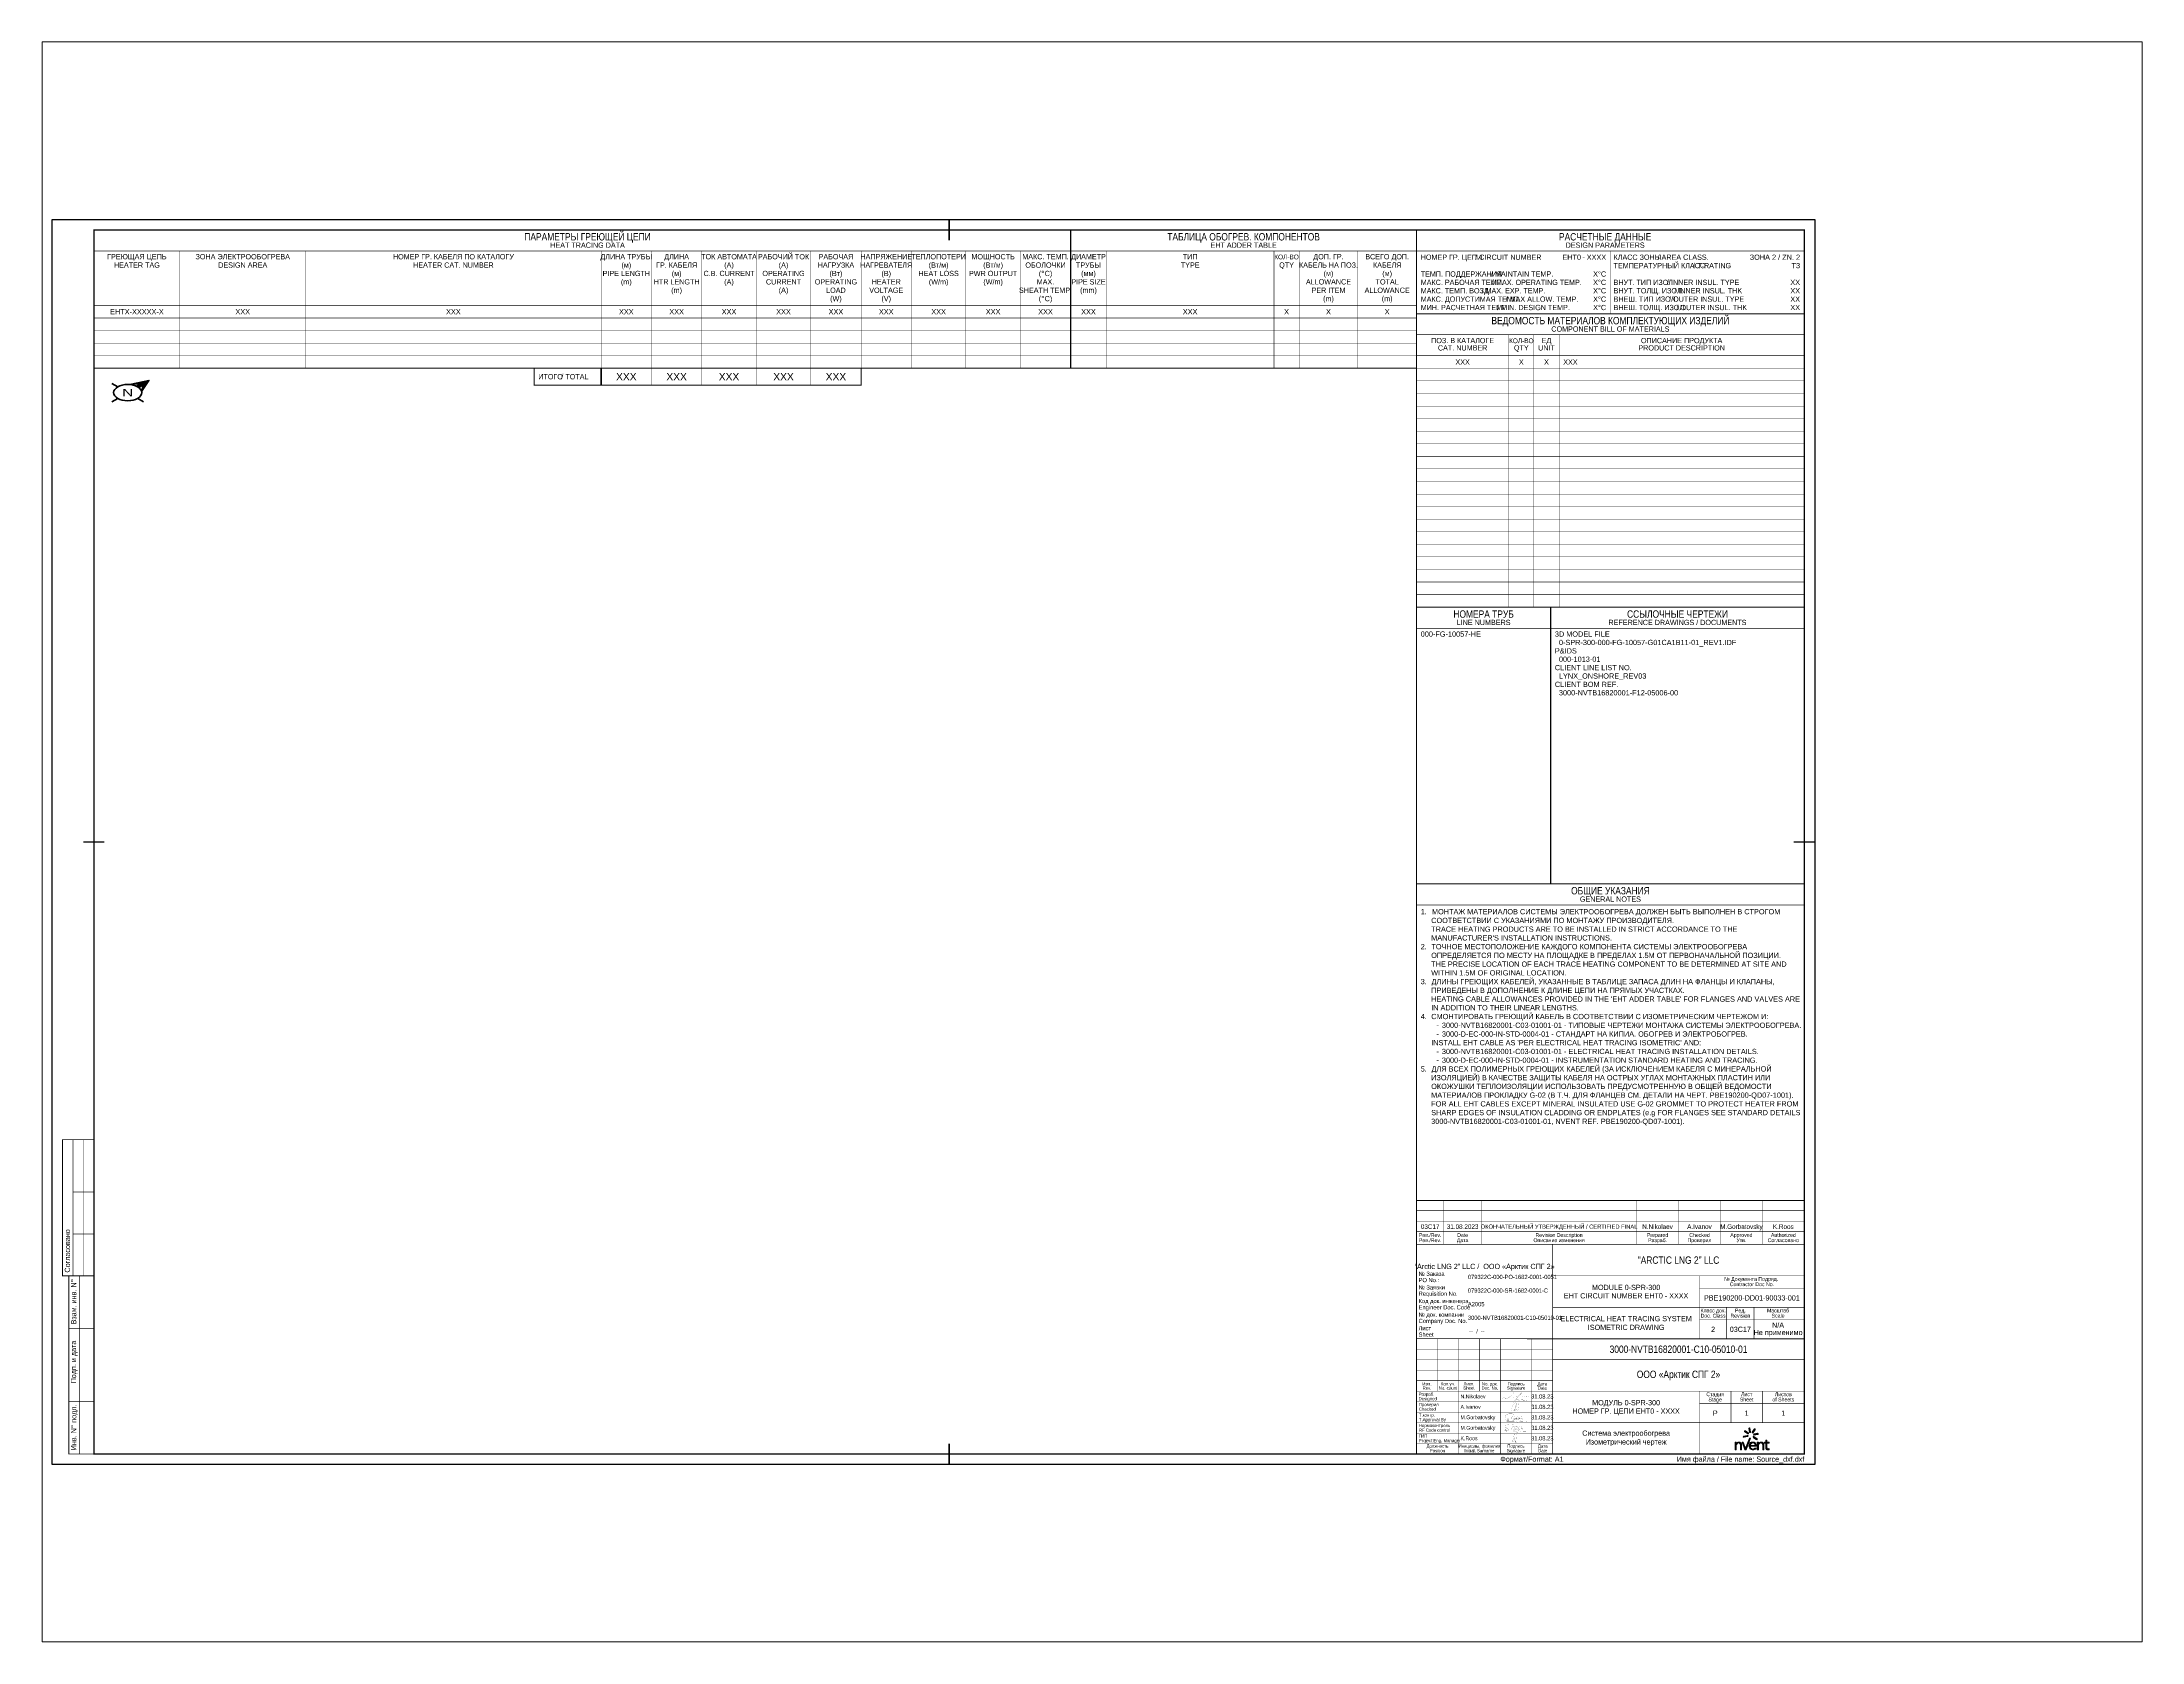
# Paper-space layout 'Layout1' of a CAD drawing. Extents: x 1.05 to 9.45, y 0.8 to 7.2.
# The model-space entities are those that its viewports show. They can reach past a viewport. Long polylines and large blocks are cut down to what shows.
import ezdxf
from ezdxf.enums import TextEntityAlignment as Align

# ---------------------------------------------------------------- set-up
doc = ezdxf.new("R2010")
doc.units = 0
doc.header["$LTSCALE"] = 20
doc.header["$MEASUREMENT"] = 0
for name, pattern in [('HIDDEN', [0.375, 0.25, -0.125]), ('HIDDEN2', [0.1875, 0.125, -0.0625]), ('PHANTOM2', [1.25, 0.625, -0.125, 0.125, -0.125, 0.125, -0.125])]:
    doc.linetypes.add(name, pattern=pattern)
for name, color, linetype in [('Art', 7, 'Continuous'), ('BORDER_GRID', 9, 'Continuous'), ('BORDER_TEXT', 7, 'Continuous'), ('CONSTRUCTION_CLOUD', 20, 'PHANTOM2'), ('CONSTRUCTION_NOTE', 4, 'Continuous'), ('DIMENSION', 8, 'Continuous'), ('ELECT_EQUIP', 84, 'Continuous'), ('LYNX_TAGS', 3, 'Continuous'), ('LYNX_TEXT', 3, 'Continuous'), ('MINOR_DETAIL', 8, 'Continuous'), ('PIPE', 9, 'Continuous'), ('PIPE_COMPONENT', 2, 'Continuous'), ('PIPE_CONTINUATION', 142, 'HIDDEN2'), ('SIGN', 9, 'Continuous'), ('TEXT', 4, 'Continuous'), ('TEXT_TRANSLATION_EN', 51, 'Continuous'), ('TITLE_TEXT', 7, 'Continuous'), ('TRACE', 6, 'HIDDEN')]:
    doc.layers.add(name, color=color, linetype=linetype)
doc.layers.add('BORDER', color=7, linetype='Continuous', lineweight=50)
doc.layers.add('TITLE BLOCK', color=7, linetype='Continuous', lineweight=25)
doc.layers.add('BORDER_PAPERMARGINS', color=7, linetype='Continuous', plot=False)
doc.layers.add('REVISION', color=1, linetype='Continuous', true_color=0xff0000)
doc.styles.add('ARIAL', font='arial.ttf')
doc.styles.add('EUR_STD', font='ARIALN.TTF')
doc.styles.add('GLB_STD', font='arial.ttf')
doc.styles.add('RUX_STD', font='ARIALN.TTF')
doc.styles.add('Text TECHNIP', font='ARIALN.TTF')
doc.styles.add('стиль1', font='ARIALN.TTF')

# ---------------------------------------------------------------- blocks, each defined once
blk = doc.blocks.new('*U75')
at = {"layer": 'BORDER', "const_width": 0.4}
for points in [[(0, 85), (-15, 85), (-15, 150), (0, 150)], [(-10, 85), (-10, 150)], [(0, 125), (-10, 125)], [(0, 105), (-10, 105)], [(0, 0), (-12, 0), (-12, 85)], [(-7, 0), (-7, 85)], [(0, 60), (-12, 60)], [(0, 25), (-12, 25)]]:
    blk.add_lwpolyline(points, dxfattribs=at)
at = {"layer": 'BORDER', "lineweight": 15, "const_width": 0.15}
blk.add_lwpolyline([(-5, 85), (-5, 150)], dxfattribs=at)
at = {"layer": 'BORDER_TEXT', "style": 'RUX_STD'}
for s, p in [('Согласовано', (-11.4, 96.9)), ('Взам. инв. N°', (-8.4, 72.7)), ('Подп. и дата', (-8.5, 43.9)), ('Инв. N° подл.', (-8.4, 12.7))]:
    blk.add_text(s, height=2.5, rotation=90, dxfattribs=at).set_placement(p, align=Align.CENTER)
blk = doc.blocks.new('*U170')
at = {"layer": 'BORDER', "lineweight": 70, "const_width": 0.7}
blk.add_lwpolyline([(20, 589), (836, 589), (836, 5), (20, 5)], close=True, dxfattribs=at)
at = {"layer": 'BORDER_GRID', "color": 6, "const_width": 0.7}
for points in [[(428, 584), (428, 594)], [(15, 297), (25, 297)], [(841, 297), (831, 297)], [(428, 10), (428, 0)]]:
    blk.add_lwpolyline(points, dxfattribs=at)
at = {"layer": 'BORDER_PAPERMARGINS'}
blk.add_lwpolyline([(841, 0), (0, 0), (0, 594), (841, 594)], close=True, dxfattribs=at)
at = {"layer": 'CONSTRUCTION_CLOUD', "color": 7, "const_width": 0.2}
blk.add_lwpolyline([(836, 589), (835, 589)], dxfattribs=at)
blk.add_lwpolyline([(836, 589), (835, 589)], dxfattribs=at)
at = {"layer": 'PIPE_CONTINUATION', "color": 7, "const_width": 0.2}
blk.add_lwpolyline([(836, 589), (835, 589)], dxfattribs=at)
at = {"layer": 'REVISION'}
blk.add_blockref('*U75', (20, 5), dxfattribs=at)
at = {"layer": 'BORDER_TEXT', "char_height": 2.5, "style": 'RUX_STD'}
for s, insert, attachment_point in [('{\\fArial Narrow|b0|i0|c204|p34;Формат}/{\\fArial Narrow|b0|i0|c204|p34;Format: A}1', (691, 3.8), 1), ('{\\fArial Narrow|b0|i0|c204|p34;Имя файла }/ File name: {\\fArial Narrow|b0|i0|c204|p34;Source_dxf.dxf}', (836, 3.8), 3)]:
    blk.add_mtext(s, dxfattribs=dict(at, insert=insert, attachment_point=attachment_point))
blk = doc.blocks.new('LYNX_EUR_BOM_CBL_DATA')
at = {"layer": 'BORDER', "const_width": 0.5}
for points in [[(656, 589), (20, 589), (20, 529)], [(715, 409), (715, 277)]]:
    blk.add_lwpolyline(points, dxfattribs=at)
at = {"layer": 'BORDER', "linetype": 'Continuous'}
for points, const_width in [([(486, 529), (486, 589)], 0.5), ([(20, 579), (836, 579)], 0.35), ([(20, 553), (486, 553)], 0.35), ([(486, 553), (651, 553)], 0.35), ([(651, 549), (836, 549)], 0.5), ([(651, 539), (836, 539)], 0.35), ([(651, 529), (836, 529)], 0.35), ([(651, 421), (836, 421)], 0.35), ([(651, 409), (836, 409)], 0.5), ([(651, 399), (836, 399)], 0.35)]:
    blk.add_lwpolyline(points, dxfattribs=dict(at, const_width=const_width))
at = {"layer": 'BORDER', "const_width": 0.5}
blk.add_lwpolyline([(651, 277), (836, 277), (836, 589), (651, 589)], close=True, dxfattribs=at)
at = {"layer": 'BORDER', "color": 7, "linetype": 'Continuous', "const_width": 0.18}
for points in [[(61, 529), (61, 579)], [(121, 529), (121, 579)], [(262, 529), (262, 579)], [(286, 529), (286, 579)], [(310, 529), (310, 579)], [(336, 529), (336, 579)], [(362, 529), (362, 579)], [(386, 529), (386, 579)], [(410, 529), (410, 579)], [(436, 529), (436, 579)], [(462, 529), (462, 579)], [(503, 529), (503, 579)], [(583, 529), (583, 579)], [(595, 529), (595, 579)], [(623, 529), (623, 579)], [(20, 547), (486, 547)], [(20, 541), (486, 541)], [(486, 547), (651, 547)], [(486, 541), (651, 541)], [(20, 535), (486, 535)], [(486, 535), (651, 535)], [(20, 529), (486, 529)], [(486, 529), (651, 529)], [(651, 523), (836, 523)], [(651, 517), (836, 517)], [(651, 511), (836, 511)], [(651, 505), (836, 505)], [(651, 499), (836, 499)], [(651, 493), (836, 493)], [(651, 487), (836, 487)], [(651, 481), (836, 481)], [(651, 475), (836, 475)], [(651, 469), (836, 469)], [(651, 463), (836, 463)], [(651, 457), (836, 457)], [(651, 451), (836, 451)], [(651, 445), (836, 445)], [(651, 439), (836, 439)], [(651, 433), (836, 433)], [(651, 427), (836, 427)], [(651, 415), (836, 415)]]:
    blk.add_lwpolyline(points, dxfattribs=at)
at = {"layer": 'BORDER', "color": 7, "const_width": 0.18}
for points in [[(743.5, 579), (743.5, 549)], [(695, 539), (695, 409)], [(707, 539), (707, 409)], [(719, 539), (719, 409)]]:
    blk.add_lwpolyline(points, dxfattribs=at)
at = {"layer": 'DIMENSION', "color": 7, "const_width": 0.5}
blk.add_lwpolyline([(836, 589), (835, 589)], dxfattribs=at)
at = {"layer": 'ELECT_EQUIP', "color": 7, "const_width": 0.5}
blk.add_lwpolyline([(836, 589), (835.5, 589)], dxfattribs=at)
at = {"layer": 'MINOR_DETAIL', "color": 7, "const_width": 0.5}
blk.add_lwpolyline([(836, 589), (835.5, 589)], dxfattribs=at)
at = {"layer": 'PIPE', "color": 7, "const_width": 0.5}
blk.add_lwpolyline([(836, 589), (835.5, 589)], dxfattribs=at)
at = {"layer": 'PIPE_COMPONENT', "color": 7, "const_width": 0.5}
blk.add_lwpolyline([(835.5, 589), (836, 589)], dxfattribs=at)
at = {"layer": 'REVISION', "color": 7, "const_width": 0.5}
blk.add_lwpolyline([(835.5, 589), (836, 589)], dxfattribs=at)
at = {"layer": 'TEXT', "color": 7, "const_width": 0.5}
blk.add_lwpolyline([(835.5, 589), (836, 589)], dxfattribs=at)
at = {"layer": 'TITLE_TEXT', "color": 7, "const_width": 0.5}
blk.add_lwpolyline([(835.5, 589), (836, 589)], dxfattribs=at)
at = {"layer": 'TRACE', "color": 7, "const_width": 0.5}
blk.add_lwpolyline([(835.5, 589), (836, 589)], dxfattribs=at)
at = {"layer": 'BORDER_TEXT', "style": 'EUR_STD'}
for s, height, p in [('ПАРАМЕТРЫ ГРЕЮЩЕЙ ЦЕПИ', 3.5, (255.5, 584)), ('ТАБЛИЦА ОБОГРЕВ. КОМПОНЕНТОВ', 3.5, (568.5, 584)), ('РАСЧЕТНЫЕ ДАННЫЕ', 3.5, (741, 584)), ('ГРЕЮЩАЯ ЦЕПЬ', 2.5, (40.5, 575)), ('ЗОНА ЭЛЕКТРООБОГРЕВА', 2.5, (91, 575)), ('НОМЕР ГР. КАБЕЛЯ ПО КАТАЛОГУ', 2.5, (191.5, 575)), ('ДЛИНА ТРУБЫ', 2.5, (274, 575)), ('(м)', 2.5, (274, 571)), ('ГР. КАБЕЛЯ', 2.5, (298, 571)), ('ДЛИНА', 2.5, (298, 575)), ('ТОК АВТОМАТА', 2.5, (323, 575)), ('(A)', 2.5, (323, 571)), ('РАБОЧИЙ ТОК', 2.5, (349, 575)), ('(A)', 2.5, (349, 571)), ('НАГРУЗКА', 2.5, (374, 571)), ('РАБОЧАЯ', 2.5, (374, 575)), ('НАПРЯЖЕНИЕ', 2.5, (398, 575)), ('НАГРЕВАТЕЛЯ', 2.5, (398, 571)), ('ТЕПЛОПОТЕРИ', 2.5, (423, 575)), ('(Вт/м)', 2.5, (423, 571)), ('МОЩНОСТЬ', 2.5, (449, 575)), ('(Вт/м)', 2.5, (449, 571)), ('МАКС. ТЕМП.', 2.5, (474, 575)), ('ОБОЛОЧКИ', 2.5, (474, 571)), ('ДИАМЕТР', 2.5, (494.5, 575)), ('ТРУБЫ', 2.5, (494.5, 571)), ('ТИП', 2.5, (543, 575)), ('КОЛ-ВО', 2.25, (589, 575)), ('КАБЕЛЬ НА ПОЗ.', 2.5, (609, 571)), ('ДОП. ГР.', 2.5, (609, 575)), ('ВСЕГО ДОП.', 2.5, (637, 575)), ('КАБЕЛЯ', 2.5, (637, 571)), ('(м)', 2.5, (298, 567)), ('(Вт)', 2.5, (374, 567)), ('(В)', 2.5, (398, 567)), ('(%%DC)', 2.5, (474, 567)), ('(мм)', 2.5, (494.5, 567)), ('(м)', 2.5, (609, 567)), ('(м)', 2.5, (637, 567)), ('ВЕДОМОСТЬ МАТЕРИАЛОВ КОМПЛЕКТУЮЩИХ ИЗДЕЛИЙ', 3.5, (743.5, 544)), ('ПОЗ. В КАТАЛОГЕ', 2.5, (673, 535)), ('КОЛ-ВО', 2.25, (701, 535)), ('ЕД', 2.5, (713, 535)), ('ОПИСАНИЕ ПРОДУКТА', 2.5, (777.5, 535)), ('НОМЕРА ТРУБ', 3.5, (683, 404)), ('CСЫЛОЧНЫЕ ЧЕРТЕЖИ', 3.5, (775.5, 404))]:
    blk.add_text(s, height=height, dxfattribs=at).set_placement(p, align=Align.CENTER)
for s, p in [('НОМЕР ГР. ЦЕПИ', (653, 576)), ('ТЕМПЕРАТУРНЫЙ КЛАСС', (745, 572)), ('КЛАСС ЗОНЫ', (745, 576)), ('ТЕМП. ПОДДЕРЖАНИЯ', (653, 568)), ('МАКС. РАБОЧАЯ ТЕМП.', (653, 564)), ('МАКС. ТЕМП. ВОЗД.', (653, 560)), ('ВНУТ. ТИП ИЗОЛ.', (745, 564)), ('ВНУТ. ТОЛЩ. ИЗОЛ.', (745, 560)), ('МАКС. ДОПУСТИМАЯ ТЕМП.', (653, 556)), ('МИН. РАСЧЕТНАЯ ТЕМП.', (653, 552)), ('ВНЕШ. ТИП ИЗОЛ.', (745, 556)), ('ВНЕШ. ТОЛЩ. ИЗОЛ.', (745, 552))]:
    blk.add_text(s, height=2.5, dxfattribs=at).set_placement(p, align=Align.MIDDLE_LEFT)
at = {"layer": 'TEXT_TRANSLATION_EN', "style": 'EUR_STD'}
for s, p in [('HEAT TRACING DATA', (255.5, 580.5)), ('EHT ADDER TABLE', (568.5, 580.5)), ('DESIGN PARAMETERS', (741, 580.5)), ('HEATER TAG', (40.5, 571)), ('DESIGN AREA', (91, 571)), ('HEATER CAT. NUMBER', (191.5, 571)), ('TYPE', (543, 571)), ('QTY', (589, 571)), ('PIPE LENGTH', (274, 567)), ('(m)', (274, 563)), ('HTR LENGTH', (298, 563)), ('(m)', (298, 559)), ('C.B. CURRENT', (323, 567)), ('(A)', (323, 563)), ('OPERATING', (349, 567)), ('CURRENT', (349, 563)), ('(A)', (349, 559)), ('OPERATING', (374, 563)), ('LOAD', (374, 559)), ('VOLTAGE', (398, 559)), ('HEATER', (398, 563)), ('HEAT LOSS', (423, 567)), ('(W/m)', (423, 563)), ('PWR OUTPUT', (449, 567)), ('(W/m)', (449, 563)), ('SHEATH TEMP.', (474, 559)), ('MAX.', (474, 563)), ('PIPE SIZE', (494.5, 563)), ('(mm)', (494.5, 559)), ('ALLOWANCE', (609, 563)), ('PER ITEM', (609, 559)), ('ALLOWANCE', (637, 559)), ('TOTAL', (637, 563)), ('(W)', (374, 555)), ('(V)', (398, 555)), ('(%%DC)', (474, 555)), ('(m)', (609, 555)), ('(m)', (637, 555)), ('COMPONENT BILL OF MATERIALS', (743.5, 540.5)), ('CAT. NUMBER', (673, 531.5)), ('QTY', (701, 531.5)), ('UNIT', (713, 531.5)), ('PRODUCT DESCRIPTION', (777.5, 531.5)), ('LINE NUMBERS', (683, 400.5)), ('REFERENCE DRAWINGS / DOCUMENTS', (775.5, 400.5))]:
    blk.add_text(s, height=2.5, dxfattribs=at).set_placement(p, align=Align.CENTER)
for s, p in [('/ CIRCUIT NUMBER', (679, 576)), ('/ AREA CLASS.', (766, 576)), ('/ T-RATING', (783, 572)), ('/ MAX. EXP. TEMP.', (682, 560)), ('/ MAINTAIN TEMP.', (686.5, 568)), ('/ MAX. OPERATING TEMP.', (687, 564)), ('/ INNER INSUL. TYPE', (770.5, 564)), ('/ INNER INSUL. THK', (774, 560)), ('/ MIN. DESIGN TEMP.', (689.5, 552)), ('/ MAX ALLOW. TEMP.', (693.5, 556)), ('/ OUTER INSUL. TYPE', (771.5, 556)), ('/ OUTER INSUL. THK', (775, 552))]:
    blk.add_text(s, height=2.5, dxfattribs=at).set_placement(p, align=Align.MIDDLE_LEFT)
blk = doc.blocks.new('LYNX_EUR_REFDOCS')
at = {"layer": 'LYNX_TEXT', "style": 'GLB_STD'}
for tag, p in [('ALLREFDOCS01', (2, 119.25)), ('ALLREFDOCS02', (2, 115.25)), ('ALLREFDOCS03', (2, 111.25)), ('ALLREFDOCS04', (2, 107.25)), ('ALLREFDOCS05', (2, 103.25)), ('ALLREFDOCS06', (2, 99.25)), ('ALLREFDOCS07', (2, 95.25)), ('ALLREFDOCS08', (2, 91.25)), ('ALLREFDOCS09', (2, 87.25)), ('ALLREFDOCS10', (2, 83.25)), ('ALLREFDOCS11', (2, 79.25)), ('ALLREFDOCS12', (2, 75.25)), ('ALLREFDOCS13', (2, 71.25)), ('ALLREFDOCS14', (2, 67.25)), ('ALLREFDOCS15', (2, 63.25)), ('ALLREFDOCS16', (2, 59.25)), ('ALLREFDOCS17', (2, 55.25)), ('ALLREFDOCS18', (2, 51.25)), ('ALLREFDOCS19', (2, 47.25)), ('ALLREFDOCS20', (2, 43.25)), ('ALLREFDOCS21', (2, 39.25)), ('ALLREFDOCS22', (2, 35.25)), ('ALLREFDOCS23', (2, 31.25)), ('ALLREFDOCS24', (2, 27.25)), ('ALLREFDOCS25', (2, 23.25)), ('ALLREFDOCS26', (2, 19.25)), ('ALLREFDOCS27', (2, 15.25)), ('ALLREFDOCS28', (2, 11.25)), ('ALLREFDOCS29', (2, 7.25)), ('ALLREFDOCS30', (2, 3.25))]:
    blk.add_attdef(tag, text='', height=2.5, dxfattribs=at).set_placement(p, align=Align.MIDDLE_LEFT)
blk = doc.blocks.new('LYNX_CALCULATION')
at = {"layer": 'DEFPOINTS'}
for p in [(0, 0.05), (0.05, 0)]:
    blk.add_line(p, (0, 0), dxfattribs=at)
at = {"layer": 'LYNX_TAGS', "style": 'ARIAL', "flags": 9}
for tag, p in [('CNTRLSTPNTOVERIDE', (0, -6)), ('SHEATHCALCMETHOD', (0, -2)), ('CONTROLMETHOD', (0, -10)), ('WARNING01', (0, -14)), ('WARNING02', (0, -18)), ('WARNING03', (0, -22)), ('WARNING04', (0, -26)), ('WARNING05', (0, -30))]:
    blk.add_attdef(tag, text='', height=2.5, dxfattribs=at).set_placement(p, align=Align.MIDDLE_CENTER)
blk = doc.blocks.new('LYNX_EUR_DESIGNPARAMETERS')
at = {"layer": 'BORDER_TEXT', "style": 'GLB_STD'}
blk.add_text('-', height=2.5, dxfattribs=at).set_placement((-105.25, -3), align=Align.MIDDLE_CENTER)
at = {"layer": 'LYNX_TEXT', "style": 'GLB_STD', "flags": 1}
blk.add_attdef('LINELIST_LYNX_MODULE01', text='', height=2.5, dxfattribs=at).set_placement((-94.5, -7), align=Align.MIDDLE_RIGHT)
at = {"layer": 'LYNX_TEXT', "style": 'GLB_STD'}
for tag, p in [('MAINTTEMP', (-94.5, -11)), ('CKTNAME', (-94.5, -3)), ('MAXEXPTEMP', (-94.5, -19)), ('OPERTEMP', (-94.5, -15)), ('CCTINNERINSULTHICKN', (-2, -19)), ('CCTINNERINSULTYP', (-2, -15)), ('LINELIST_LYNX_MIN_DES_TEMP01', (-94.5, -27)), ('MAXALLOWTEMP', (-94.5, -23)), ('CCTOUTERINSULTHICKN', (-2, -27)), ('CCTOUTERINSULTYP', (-2, -23))]:
    blk.add_attdef(tag, text='', height=2.5, dxfattribs=at).set_placement(p, align=Align.MIDDLE_RIGHT)
at = {"layer": 'TEXT', "style": 'GLB_STD'}
for tag, p in [('CKT_LOCATION', (-106.5, -3)), ('AREA_CLASS', (-2, -3)), ('T_RATING', (-2, -7))]:
    blk.add_attdef(tag, text='', height=2.5, dxfattribs=at).set_placement(p, align=Align.MIDDLE_RIGHT)
blk = doc.blocks.new('NV_logo')
at = {"layer": 'Art', "lineweight": 0, "true_color": 0xeeaf00}
h = blk.add_hatch(color=40, dxfattribs=at)
h.dxf.hatch_style = 2
edge = h.paths.add_edge_path()
edge.add_spline(control_points=[(9.5, 10.1), (9.4, 10), (9.2, 9.9), (9.1, 10), (9.1, 10), (7.7, 11), (7.7, 11), (7.5, 11), (7.5, 11.2), (7.6, 11.4), (7.7, 11.5), (7.8, 11.5), (8, 11.4), (8, 11.4), (9.4, 10.5), (9.4, 10.5), (9.5, 10.4), (9.6, 10.2), (9.5, 10.1)], knot_values=[0, 0, 0, 0, 1, 1, 1, 2, 2, 2, 3, 3, 3, 4, 4, 4, 5, 5, 5, 6, 6, 6, 6], degree=3, periodic=0)
at = {"layer": 'Art', "lineweight": 0, "true_color": 0xc4262e}
h = blk.add_hatch(color=242, dxfattribs=at)
h.dxf.hatch_style = 2
edge = h.paths.add_edge_path()
edge.add_spline(control_points=[(10.5, 11), (10.6, 10.9), (10.5, 10.7), (10.3, 10.7), (10.2, 10.6), (10, 10.7), (10, 10.9), (10, 10.9), (9.6, 12.6), (9.6, 12.6), (9.6, 12.7), (9.7, 12.9), (9.9, 12.9), (10, 12.9), (10.2, 12.8), (10.2, 12.7), (10.2, 12.7), (10.5, 11), (10.5, 11)], knot_values=[0, 0, 0, 0, 1, 1, 1, 2, 2, 2, 3, 3, 3, 4, 4, 4, 5, 5, 5, 6, 6, 6, 6], degree=3, periodic=0)
at = {"layer": 'Art', "lineweight": 0, "true_color": 0xe16219}
h = blk.add_hatch(color=32, dxfattribs=at)
h.dxf.hatch_style = 2
edge = h.paths.add_edge_path()
edge.add_spline(control_points=[(11.2, 10.9), (11.2, 10.9), (12.2, 12.3), (12.2, 12.3), (12.3, 12.4), (12.4, 12.5), (12.6, 12.4), (12.7, 12.3), (12.7, 12.1), (12.7, 12), (12.7, 12), (11.7, 10.6), (11.7, 10.6), (11.6, 10.4), (11.5, 10.4), (11.3, 10.5), (11.2, 10.6), (11.2, 10.7), (11.2, 10.9)], knot_values=[0, 0, 0, 0, 1, 1, 1, 2, 2, 2, 3, 3, 3, 4, 4, 4, 5, 5, 5, 6, 6, 6, 6], degree=3, periodic=0)
at = {"layer": 'Art', "lineweight": 0, "true_color": 0xeeaf00}
h = blk.add_hatch(color=40, dxfattribs=at)
h.dxf.hatch_style = 2
edge = h.paths.add_edge_path()
edge.add_spline(control_points=[(13.9, 9.7), (13.9, 9.7), (12.2, 9.4), (12.2, 9.4), (12.1, 9.4), (11.9, 9.5), (11.9, 9.6), (11.9, 9.8), (12, 9.9), (12.1, 10), (12.1, 10), (13.8, 10.3), (13.8, 10.3), (13.9, 10.3), (14.1, 10.2), (14.1, 10.1), (14.1, 9.9), (14, 9.8), (13.9, 9.7)], knot_values=[0, 0, 0, 0, 1, 1, 1, 2, 2, 2, 3, 3, 3, 4, 4, 4, 5, 5, 5, 6, 6, 6, 6], degree=3, periodic=0)
at = {"layer": 'Art', "lineweight": 0}
h = blk.add_hatch(color=7, dxfattribs=at)
h.dxf.hatch_style = 2
edge = h.paths.add_edge_path()
edge.add_spline(control_points=[(3.6, 6), (3.6, 6), (3.6, 5.4), (3.6, 5.4), (3.6, 5.4), (3.6, 5.4), (3.6, 5.4), (3.7, 5.6), (3.9, 5.8), (4.1, 5.9), (4.3, 6.1), (4.6, 6.1), (4.8, 6.1), (5.3, 6.1), (5.6, 6), (5.9, 5.7), (6.1, 5.5), (6.2, 5.1), (6.2, 4.6), (6.2, 4.6), (6.2, 2.4), (6.2, 2.4), (6.2, 2.4), (5.7, 2.4), (5.7, 2.4), (5.7, 2.4), (5.7, 4.4), (5.7, 4.4), (5.7, 4.6), (5.7, 4.8), (5.6, 4.9), (5.6, 5.1), (5.6, 5.2), (5.5, 5.3), (5.4, 5.5), (5.3, 5.5), (5.2, 5.6), (5.1, 5.7), (4.9, 5.7), (4.7, 5.7), (4.6, 5.7), (4.4, 5.7), (4.3, 5.6), (4.2, 5.5), (4.1, 5.5), (4, 5.3), (3.9, 5.2), (3.8, 5.1), (3.7, 4.9), (3.6, 4.7), (3.6, 4.5), (3.6, 4.3), (3.6, 4.3), (3.6, 2.4), (3.6, 2.4), (3.6, 2.4), (3.1, 2.4), (3.1, 2.4), (3.1, 2.4), (3.1, 6), (3.1, 6), (3.1, 6), (3.6, 6), (3.6, 6)], knot_values=[0, 0, 0, 0, 1, 1, 1, 2, 2, 2, 3, 3, 3, 4, 4, 4, 5, 5, 5, 6, 6, 6, 7, 7, 7, 8, 8, 8, 9, 9, 9, 10, 10, 10, 11, 11, 11, 12, 12, 12, 13, 13, 13, 14, 14, 14, 15, 15, 15, 16, 16, 16, 17, 17, 17, 18, 18, 18, 19, 19, 19, 20, 20, 20, 21, 21, 21, 21], degree=3, periodic=0)
h = blk.add_hatch(color=7, dxfattribs=at)
h.dxf.hatch_style = 2
h.paths.add_polyline_path([(9.9, 7.9), (8.1, 3.2), (8.1, 3.2), (7, 6), (6.4, 6), (7.8, 2.4), (8.4, 2.4), (10.4, 7.9)])
at = {"layer": 'Art', "lineweight": 0, "true_color": 0xe16219}
h = blk.add_hatch(color=32, dxfattribs=at)
h.dxf.hatch_style = 2
edge = h.paths.add_edge_path()
edge.add_spline(control_points=[(7, 8.6), (7, 8.8), (7.1, 9), (7.3, 9), (7.3, 9), (8.9, 9.3), (8.9, 9.3), (9.1, 9.3), (9.2, 9.2), (9.3, 9.1), (9.3, 8.9), (9.2, 8.8), (9, 8.8), (9, 8.8), (7.4, 8.4), (7.4, 8.4), (7.2, 8.4), (7.1, 8.5), (7, 8.6)], knot_values=[0, 0, 0, 0, 1, 1, 1, 2, 2, 2, 3, 3, 3, 4, 4, 4, 5, 5, 5, 6, 6, 6, 6], degree=3, periodic=0)
at = {"layer": 'Art', "lineweight": 0}
h = blk.add_hatch(color=7, dxfattribs=at)
h.dxf.hatch_style = 2
edge = h.paths.add_edge_path()
edge.add_spline(control_points=[(12.5, 3.2), (12.4, 3.1), (12.4, 3), (12.3, 3), (12.1, 2.9), (11.8, 2.8), (11.6, 2.8), (11.4, 2.8), (11.2, 2.8), (11.1, 2.9), (10.9, 3), (10.8, 3.1), (10.6, 3.2), (10.5, 3.3), (10.4, 3.4), (10.4, 3.6), (10.3, 3.8), (10.3, 3.9), (10.3, 4.1), (10.3, 4.1), (13.2, 4.1), (13.2, 4.1), (13.2, 4.1), (13.2, 4.2), (13.2, 4.2), (13.2, 4.3), (13.2, 4.3), (13.2, 4.3), (13.2, 4.6), (13.2, 4.8), (13.1, 5), (13.1, 5.3), (13, 5.4), (12.8, 5.6), (12.7, 5.8), (12.5, 5.9), (12.3, 6), (12.1, 6.1), (11.8, 6.1), (11.5, 6.1), (11.3, 6.1), (11, 6.1), (10.8, 6), (10.6, 5.9), (10.4, 5.8), (10.2, 5.6), (10.1, 5.4), (9.9, 5.2), (9.9, 5), (9.8, 4.8), (9.7, 4.5), (9.7, 4.2), (9.7, 4), (9.8, 3.7), (9.9, 3.5), (10, 3.3), (10.1, 3.1), (10.2, 2.9), (10.4, 2.7), (10.6, 2.6), (10.8, 2.5), (11.1, 2.4), (11.3, 2.4), (11.6, 2.4), (11.9, 2.4), (12.1, 2.4), (12.4, 2.5), (12.7, 2.6), (12.9, 2.9), (13.1, 3.2), (13.1, 3.2), (12.5, 3.2), (12.5, 3.2)], knot_values=[0, 0, 0, 0, 1, 1, 1, 2, 2, 2, 3, 3, 3, 4, 4, 4, 5, 5, 5, 6, 6, 6, 7, 7, 7, 8, 8, 8, 9, 9, 9, 10, 10, 10, 11, 11, 11, 12, 12, 12, 13, 13, 13, 14, 14, 14, 15, 15, 15, 16, 16, 16, 17, 17, 17, 18, 18, 18, 19, 19, 19, 20, 20, 20, 21, 21, 21, 22, 22, 22, 23, 23, 23, 24, 24, 24, 24], degree=3, periodic=0)
edge = h.paths.add_edge_path()
edge.add_spline(control_points=[(10.4, 5), (10.4, 5.1), (10.5, 5.2), (10.7, 5.3), (10.8, 5.4), (10.9, 5.5), (11, 5.6), (11.2, 5.7), (11.4, 5.7), (11.5, 5.7), (11.9, 5.7), (12.2, 5.6), (12.4, 5.4), (12.6, 5.1), (12.7, 4.9), (12.7, 4.5), (12.7, 4.5), (10.3, 4.5), (10.3, 4.5), (10.3, 4.7), (10.3, 4.8), (10.4, 5)], knot_values=[0, 0, 0, 0, 1, 1, 1, 2, 2, 2, 3, 3, 3, 4, 4, 4, 5, 5, 5, 6, 6, 6, 7, 7, 7, 7], degree=3, periodic=0)
at = {"layer": 'Art', "lineweight": 0, "true_color": 0xc4262e}
h = blk.add_hatch(color=242, dxfattribs=at)
h.dxf.hatch_style = 2
edge = h.paths.add_edge_path()
edge.add_spline(control_points=[(13.6, 7.4), (13.5, 7.2), (13.3, 7.2), (13.2, 7.3), (13.2, 7.3), (11.8, 8.2), (11.8, 8.2), (11.6, 8.3), (11.6, 8.5), (11.7, 8.6), (11.8, 8.7), (12, 8.8), (12.1, 8.7), (12.1, 8.7), (13.5, 7.8), (13.5, 7.8), (13.6, 7.7), (13.7, 7.5), (13.6, 7.4)], knot_values=[0, 0, 0, 0, 1, 1, 1, 2, 2, 2, 3, 3, 3, 4, 4, 4, 5, 5, 5, 6, 6, 6, 6], degree=3, periodic=0)
at = {"layer": 'Art', "lineweight": 0}
h = blk.add_hatch(color=7, dxfattribs=at)
h.dxf.hatch_style = 2
edge = h.paths.add_edge_path()
edge.add_spline(control_points=[(14.2, 6), (14.2, 6), (14.2, 5.4), (14.2, 5.4), (14.2, 5.4), (14.2, 5.4), (14.2, 5.4), (14.3, 5.6), (14.5, 5.8), (14.7, 5.9), (14.9, 6.1), (15.2, 6.1), (15.4, 6.1), (15.9, 6.1), (16.2, 6), (16.5, 5.7), (16.7, 5.5), (16.8, 5.1), (16.8, 4.6), (16.8, 4.6), (16.8, 2.4), (16.8, 2.4), (16.8, 2.4), (16.3, 2.4), (16.3, 2.4), (16.3, 2.4), (16.3, 4.4), (16.3, 4.4), (16.3, 4.6), (16.3, 4.8), (16.2, 4.9), (16.2, 5.1), (16.1, 5.2), (16.1, 5.3), (16, 5.5), (15.9, 5.5), (15.8, 5.6), (15.6, 5.7), (15.5, 5.7), (15.3, 5.7), (15.2, 5.7), (15, 5.7), (14.9, 5.6), (14.8, 5.5), (14.6, 5.5), (14.5, 5.3), (14.4, 5.2), (14.4, 5.1), (14.3, 4.9), (14.2, 4.7), (14.2, 4.5), (14.2, 4.3), (14.2, 4.3), (14.2, 2.4), (14.2, 2.4), (14.2, 2.4), (13.7, 2.4), (13.7, 2.4), (13.7, 2.4), (13.7, 6), (13.7, 6), (13.7, 6), (14.2, 6), (14.2, 6)], knot_values=[0, 0, 0, 0, 1, 1, 1, 2, 2, 2, 3, 3, 3, 4, 4, 4, 5, 5, 5, 6, 6, 6, 7, 7, 7, 8, 8, 8, 9, 9, 9, 10, 10, 10, 11, 11, 11, 12, 12, 12, 13, 13, 13, 14, 14, 14, 15, 15, 15, 16, 16, 16, 17, 17, 17, 18, 18, 18, 19, 19, 19, 20, 20, 20, 21, 21, 21, 21], degree=3, periodic=0)
h = blk.add_hatch(color=7, dxfattribs=at)
h.dxf.hatch_style = 2
edge = h.paths.add_edge_path()
edge.add_spline(control_points=[(19.3, 5.6), (19.3, 5.6), (18.3, 5.6), (18.3, 5.6), (18.3, 5.6), (18.3, 3.5), (18.3, 3.5), (18.3, 3.4), (18.3, 3.3), (18.4, 3.2), (18.4, 3.1), (18.4, 3), (18.5, 3), (18.5, 2.9), (18.6, 2.9), (18.6, 2.9), (18.7, 2.9), (18.8, 2.8), (18.9, 2.8), (18.9, 2.8), (19, 2.9), (19.1, 2.9), (19.2, 2.9), (19.2, 2.9), (19.3, 3), (19.3, 3), (19.3, 2.5), (19.3, 2.5), (19.2, 2.5), (19.1, 2.4), (19, 2.4), (18.9, 2.4), (18.8, 2.4), (18.7, 2.4), (18.6, 2.4), (18.5, 2.4), (18.4, 2.4), (18.3, 2.5), (18.2, 2.5), (18.1, 2.6), (18, 2.7), (17.9, 2.7), (17.9, 2.9), (17.8, 3), (17.8, 3.2), (17.8, 3.4), (17.8, 3.4), (17.8, 5.6), (17.8, 5.6), (17.8, 5.6), (17.1, 5.6), (17.1, 5.6), (17.1, 5.6), (17.1, 6), (17.1, 6), (17.1, 6), (17.8, 6), (17.8, 6), (17.8, 6), (17.8, 7), (17.8, 7), (17.8, 7), (18.3, 7), (18.3, 7), (18.3, 7), (18.3, 6), (18.3, 6), (18.3, 6), (19.3, 6), (19.3, 6), (19.3, 6), (19.3, 5.6), (19.3, 5.6)], knot_values=[0, 0, 0, 0, 1, 1, 1, 2, 2, 2, 3, 3, 3, 4, 4, 4, 5, 5, 5, 6, 6, 6, 7, 7, 7, 8, 8, 8, 9, 9, 9, 10, 10, 10, 11, 11, 11, 12, 12, 12, 13, 13, 13, 14, 14, 14, 15, 15, 15, 16, 16, 16, 17, 17, 17, 18, 18, 18, 19, 19, 19, 20, 20, 20, 21, 21, 21, 22, 22, 22, 23, 23, 23, 24, 24, 24, 24], degree=3, periodic=0)
at = {"layer": 'Art', "color": 7, "lineweight": 0}
blk.add_lwpolyline([(9.9, 7.9), (8.1, 3.2), (8.1, 3.2), (7, 6), (6.4, 6), (7.8, 2.4), (8.4, 2.4), (10.4, 7.9), (9.9, 7.9)], dxfattribs=at)
at = {"layer": 'Art', "color": 40, "lineweight": 0, "true_color": 0xeeaf00}
for points in [[(9.5, 10.1), (9.4, 10), (9.2, 9.9), (9.1, 10), (9.1, 10), (7.7, 11), (7.7, 11), (7.5, 11), (7.5, 11.2), (7.6, 11.4), (7.7, 11.5), (7.8, 11.5), (8, 11.4), (8, 11.4), (9.4, 10.5), (9.4, 10.5), (9.5, 10.4), (9.6, 10.2), (9.5, 10.1)], [(13.9, 9.7), (13.9, 9.7), (12.2, 9.4), (12.2, 9.4), (12.1, 9.4), (11.9, 9.5), (11.9, 9.6), (11.9, 9.8), (12, 9.9), (12.1, 10), (12.1, 10), (13.8, 10.3), (13.8, 10.3), (13.9, 10.3), (14.1, 10.2), (14.1, 10.1), (14.1, 9.9), (14, 9.8), (13.9, 9.7)]]:
    blk.add_open_spline(points, degree=3, knots=[0, 0, 0, 0, 1, 1, 1, 2, 2, 2, 3, 3, 3, 4, 4, 4, 5, 5, 5, 6, 6, 6, 6], dxfattribs=at)
at = {"layer": 'Art', "color": 242, "lineweight": 0, "true_color": 0xc4262e}
for points in [[(10.5, 11), (10.6, 10.9), (10.5, 10.7), (10.3, 10.7), (10.2, 10.6), (10, 10.7), (10, 10.9), (10, 10.9), (9.6, 12.6), (9.6, 12.6), (9.6, 12.7), (9.7, 12.9), (9.9, 12.9), (10, 12.9), (10.2, 12.8), (10.2, 12.7), (10.2, 12.7), (10.5, 11), (10.5, 11)], [(13.6, 7.4), (13.5, 7.2), (13.3, 7.2), (13.2, 7.3), (13.2, 7.3), (11.8, 8.2), (11.8, 8.2), (11.6, 8.3), (11.6, 8.5), (11.7, 8.6), (11.8, 8.7), (12, 8.8), (12.1, 8.7), (12.1, 8.7), (13.5, 7.8), (13.5, 7.8), (13.6, 7.7), (13.7, 7.5), (13.6, 7.4)]]:
    blk.add_open_spline(points, degree=3, knots=[0, 0, 0, 0, 1, 1, 1, 2, 2, 2, 3, 3, 3, 4, 4, 4, 5, 5, 5, 6, 6, 6, 6], dxfattribs=at)
at = {"layer": 'Art', "color": 32, "lineweight": 0, "true_color": 0xe16219}
for points in [[(11.2, 10.9), (11.2, 10.9), (12.2, 12.3), (12.2, 12.3), (12.3, 12.4), (12.4, 12.5), (12.6, 12.4), (12.7, 12.3), (12.7, 12.1), (12.7, 12), (12.7, 12), (11.7, 10.6), (11.7, 10.6), (11.6, 10.4), (11.5, 10.4), (11.3, 10.5), (11.2, 10.6), (11.2, 10.7), (11.2, 10.9)], [(7, 8.6), (7, 8.8), (7.1, 9), (7.3, 9), (7.3, 9), (8.9, 9.3), (8.9, 9.3), (9.1, 9.3), (9.2, 9.2), (9.3, 9.1), (9.3, 8.9), (9.2, 8.8), (9, 8.8), (9, 8.8), (7.4, 8.4), (7.4, 8.4), (7.2, 8.4), (7.1, 8.5), (7, 8.6)]]:
    blk.add_open_spline(points, degree=3, knots=[0, 0, 0, 0, 1, 1, 1, 2, 2, 2, 3, 3, 3, 4, 4, 4, 5, 5, 5, 6, 6, 6, 6], dxfattribs=at)
at = {"layer": 'Art', "color": 7, "lineweight": 0}
for points, knots in [([(3.6, 6), (3.6, 6), (3.6, 5.4), (3.6, 5.4), (3.6, 5.4), (3.6, 5.4), (3.6, 5.4), (3.7, 5.6), (3.9, 5.8), (4.1, 5.9), (4.3, 6.1), (4.6, 6.1), (4.8, 6.1), (5.3, 6.1), (5.6, 6), (5.9, 5.7), (6.1, 5.5), (6.2, 5.1), (6.2, 4.6), (6.2, 4.6), (6.2, 2.4), (6.2, 2.4), (6.2, 2.4), (5.7, 2.4), (5.7, 2.4), (5.7, 2.4), (5.7, 4.4), (5.7, 4.4), (5.7, 4.6), (5.7, 4.8), (5.6, 4.9), (5.6, 5.1), (5.6, 5.2), (5.5, 5.3), (5.4, 5.5), (5.3, 5.5), (5.2, 5.6), (5.1, 5.7), (4.9, 5.7), (4.7, 5.7), (4.6, 5.7), (4.4, 5.7), (4.3, 5.6), (4.2, 5.5), (4.1, 5.5), (4, 5.3), (3.9, 5.2), (3.8, 5.1), (3.7, 4.9), (3.6, 4.7), (3.6, 4.5), (3.6, 4.3), (3.6, 4.3), (3.6, 2.4), (3.6, 2.4), (3.6, 2.4), (3.1, 2.4), (3.1, 2.4), (3.1, 2.4), (3.1, 6), (3.1, 6), (3.1, 6), (3.6, 6), (3.6, 6)], [0, 0, 0, 0, 1, 1, 1, 2, 2, 2, 3, 3, 3, 4, 4, 4, 5, 5, 5, 6, 6, 6, 7, 7, 7, 8, 8, 8, 9, 9, 9, 10, 10, 10, 11, 11, 11, 12, 12, 12, 13, 13, 13, 14, 14, 14, 15, 15, 15, 16, 16, 16, 17, 17, 17, 18, 18, 18, 19, 19, 19, 20, 20, 20, 21, 21, 21, 21]), ([(12.5, 3.2), (12.4, 3.1), (12.4, 3), (12.3, 3), (12.1, 2.9), (11.8, 2.8), (11.6, 2.8), (11.4, 2.8), (11.2, 2.8), (11.1, 2.9), (10.9, 3), (10.8, 3.1), (10.6, 3.2), (10.5, 3.3), (10.4, 3.4), (10.4, 3.6), (10.3, 3.8), (10.3, 3.9), (10.3, 4.1), (10.3, 4.1), (13.2, 4.1), (13.2, 4.1), (13.2, 4.1), (13.2, 4.2), (13.2, 4.2), (13.2, 4.3), (13.2, 4.3), (13.2, 4.3), (13.2, 4.6), (13.2, 4.8), (13.1, 5), (13.1, 5.3), (13, 5.4), (12.8, 5.6), (12.7, 5.8), (12.5, 5.9), (12.3, 6), (12.1, 6.1), (11.8, 6.1), (11.5, 6.1), (11.3, 6.1), (11, 6.1), (10.8, 6), (10.6, 5.9), (10.4, 5.8), (10.2, 5.6), (10.1, 5.4), (9.9, 5.2), (9.9, 5), (9.8, 4.8), (9.7, 4.5), (9.7, 4.2), (9.7, 4), (9.8, 3.7), (9.9, 3.5), (10, 3.3), (10.1, 3.1), (10.2, 2.9), (10.4, 2.7), (10.6, 2.6), (10.8, 2.5), (11.1, 2.4), (11.3, 2.4), (11.6, 2.4), (11.9, 2.4), (12.1, 2.4), (12.4, 2.5), (12.7, 2.6), (12.9, 2.9), (13.1, 3.2), (13.1, 3.2), (12.5, 3.2), (12.5, 3.2)], [0, 0, 0, 0, 1, 1, 1, 2, 2, 2, 3, 3, 3, 4, 4, 4, 5, 5, 5, 6, 6, 6, 7, 7, 7, 8, 8, 8, 9, 9, 9, 10, 10, 10, 11, 11, 11, 12, 12, 12, 13, 13, 13, 14, 14, 14, 15, 15, 15, 16, 16, 16, 17, 17, 17, 18, 18, 18, 19, 19, 19, 20, 20, 20, 21, 21, 21, 22, 22, 22, 23, 23, 23, 24, 24, 24, 24]), ([(10.4, 5), (10.4, 5.1), (10.5, 5.2), (10.7, 5.3), (10.8, 5.4), (10.9, 5.5), (11, 5.6), (11.2, 5.7), (11.4, 5.7), (11.5, 5.7), (11.9, 5.7), (12.2, 5.6), (12.4, 5.4), (12.6, 5.1), (12.7, 4.9), (12.7, 4.5), (12.7, 4.5), (10.3, 4.5), (10.3, 4.5), (10.3, 4.7), (10.3, 4.8), (10.4, 5)], [0, 0, 0, 0, 1, 1, 1, 2, 2, 2, 3, 3, 3, 4, 4, 4, 5, 5, 5, 6, 6, 6, 7, 7, 7, 7]), ([(14.2, 6), (14.2, 6), (14.2, 5.4), (14.2, 5.4), (14.2, 5.4), (14.2, 5.4), (14.2, 5.4), (14.3, 5.6), (14.5, 5.8), (14.7, 5.9), (14.9, 6.1), (15.2, 6.1), (15.4, 6.1), (15.9, 6.1), (16.2, 6), (16.5, 5.7), (16.7, 5.5), (16.8, 5.1), (16.8, 4.6), (16.8, 4.6), (16.8, 2.4), (16.8, 2.4), (16.8, 2.4), (16.3, 2.4), (16.3, 2.4), (16.3, 2.4), (16.3, 4.4), (16.3, 4.4), (16.3, 4.6), (16.3, 4.8), (16.2, 4.9), (16.2, 5.1), (16.1, 5.2), (16.1, 5.3), (16, 5.5), (15.9, 5.5), (15.8, 5.6), (15.6, 5.7), (15.5, 5.7), (15.3, 5.7), (15.2, 5.7), (15, 5.7), (14.9, 5.6), (14.8, 5.5), (14.6, 5.5), (14.5, 5.3), (14.4, 5.2), (14.4, 5.1), (14.3, 4.9), (14.2, 4.7), (14.2, 4.5), (14.2, 4.3), (14.2, 4.3), (14.2, 2.4), (14.2, 2.4), (14.2, 2.4), (13.7, 2.4), (13.7, 2.4), (13.7, 2.4), (13.7, 6), (13.7, 6), (13.7, 6), (14.2, 6), (14.2, 6)], [0, 0, 0, 0, 1, 1, 1, 2, 2, 2, 3, 3, 3, 4, 4, 4, 5, 5, 5, 6, 6, 6, 7, 7, 7, 8, 8, 8, 9, 9, 9, 10, 10, 10, 11, 11, 11, 12, 12, 12, 13, 13, 13, 14, 14, 14, 15, 15, 15, 16, 16, 16, 17, 17, 17, 18, 18, 18, 19, 19, 19, 20, 20, 20, 21, 21, 21, 21]), ([(19.3, 5.6), (19.3, 5.6), (18.3, 5.6), (18.3, 5.6), (18.3, 5.6), (18.3, 3.5), (18.3, 3.5), (18.3, 3.4), (18.3, 3.3), (18.4, 3.2), (18.4, 3.1), (18.4, 3), (18.5, 3), (18.5, 2.9), (18.6, 2.9), (18.6, 2.9), (18.7, 2.9), (18.8, 2.8), (18.9, 2.8), (18.9, 2.8), (19, 2.9), (19.1, 2.9), (19.2, 2.9), (19.2, 2.9), (19.3, 3), (19.3, 3), (19.3, 2.5), (19.3, 2.5), (19.2, 2.5), (19.1, 2.4), (19, 2.4), (18.9, 2.4), (18.8, 2.4), (18.7, 2.4), (18.6, 2.4), (18.5, 2.4), (18.4, 2.4), (18.3, 2.5), (18.2, 2.5), (18.1, 2.6), (18, 2.7), (17.9, 2.7), (17.9, 2.9), (17.8, 3), (17.8, 3.2), (17.8, 3.4), (17.8, 3.4), (17.8, 5.6), (17.8, 5.6), (17.8, 5.6), (17.1, 5.6), (17.1, 5.6), (17.1, 5.6), (17.1, 6), (17.1, 6), (17.1, 6), (17.8, 6), (17.8, 6), (17.8, 6), (17.8, 7), (17.8, 7), (17.8, 7), (18.3, 7), (18.3, 7), (18.3, 7), (18.3, 6), (18.3, 6), (18.3, 6), (19.3, 6), (19.3, 6), (19.3, 6), (19.3, 5.6), (19.3, 5.6)], [0, 0, 0, 0, 1, 1, 1, 2, 2, 2, 3, 3, 3, 4, 4, 4, 5, 5, 5, 6, 6, 6, 7, 7, 7, 8, 8, 8, 9, 9, 9, 10, 10, 10, 11, 11, 11, 12, 12, 12, 13, 13, 13, 14, 14, 14, 15, 15, 15, 16, 16, 16, 17, 17, 17, 18, 18, 18, 19, 19, 19, 20, 20, 20, 21, 21, 21, 22, 22, 22, 23, 23, 23, 24, 24, 24, 24])]:
    blk.add_open_spline(points, degree=3, knots=knots, dxfattribs=at)
blk = doc.blocks.new('BDR_TitleBlock')
for points, const_width in [([(-185, 100), (0, 100)], 0.35), ([(-120, 85), (0, 85)], 0.25), ([(-50, 85), (-50, 55)], 0.25), ([(-120, 70), (0, 70)], 0.25)]:
    blk.add_lwpolyline(points, dxfattribs=dict(const_width=const_width))
at = {"layer": 'BORDER', "const_width": 0.5}
blk.add_lwpolyline([(-185, 121), (0, 121), (0, 0), (-185, 0)], close=True, dxfattribs=at)
at = {"layer": 'BORDER', "lineweight": 50, "const_width": 0.18}
for points in [[(-172, 121.1), (-172, 100.1)], [(-154, 121.1), (-154, 100.1)], [(-80, 121), (-80, 100.1)], [(-60, 120.9), (-60, 100.1)], [(-40.1, 121), (-40.1, 100.1)], [(-20, 121.1), (-20, 100.1)]]:
    blk.add_lwpolyline(points, dxfattribs=at)
at = {"layer": 'BORDER', "linetype": 'Continuous', "lineweight": 20, "const_width": 0.18}
for points in [[(-185, 116.1), (0, 116.1)], [(-185, 111.1), (0, 111.1)]]:
    blk.add_lwpolyline(points, dxfattribs=at)
at = {"layer": 'BORDER', "color": 0}
for points, const_width in [([(-185, 106.1), (0, 106.1)], 0.25), ([(-120, -0.2), (-120, 100)], 0.25), ([(-175, 30), (-175, 55)], 0.25), ([(-165, 0), (-165, 55)], 0.25), ([(-155, 30), (-155, 55.1)], 0.25), ([(-145, 0), (-145, 55)], 0.25), ([(-130, -0.2), (-130, 54.9)], 0.25), ([(-185, 50), (-120, 50)], 0.18), ([(-185, 45), (-120, 45)], 0.18), ([(-185, 40), (-120, 40)], 0.18), ([(-120, 45), (0, 45)], 0.25), ([(-185, 35), (-120, 35)], 0.25), ([(-185, 30), (-120, 30)], 0.25), ([(-120, 30), (0, 30)], 0.25), ([(-50, 0), (-50, 30)], 0.25), ([(-35, 15), (-35, 30)], 0.25), ([(-20, 15), (-20, 30)], 0.25), ([(-185, 25), (-120, 25)], 0.18), ([(-185, 20), (-120, 20)], 0.18), ([(-50, 24), (0, 24)], 0.25), ([(-185, 15), (-120, 15)], 0.18), ([(-185, 10), (-120, 10)], 0.18), ([(-120, 15), (0, 15)], 0.25), ([(-185, 5), (-120, 5)], 0.25)]:
    blk.add_lwpolyline(points, dxfattribs=dict(at, const_width=const_width))
at = {"layer": 'BORDER', "const_width": 0.25}
for points in [[(-50, 79), (0, 79)], [(-37, 70.1), (-37, 55.1)], [(-50, 64), (0, 64)], [(-24, 70), (-24, 55)]]:
    blk.add_lwpolyline(points, dxfattribs=at)
at = {"layer": 'BORDER', "color": 0}
blk.add_lwpolyline([(-185, 55, 0.35, 0.5, 0), (0, 55, 0.5, 0.5, 0)], format="xyseb", dxfattribs=at)
at = {"layer": 'BORDER'}
blk.add_blockref('NV_logo', (-36.1, -0.4), dxfattribs=at)
for s, style, p in [('№ Заказа', 'Text TECHNIP', (-184, 86)), ('PO No.:', 'Text TECHNIP', (-184, 83)), ('№ Заявки', 'Text TECHNIP', (-184, 79.5)), ('Requisition No.', 'Text TECHNIP', (-184, 76.5)), ('Код док. инженера', 'Text TECHNIP', (-184, 73)), ('Engineer Doc. Code', 'Text TECHNIP', (-184, 70)), ('Лист', 'RUX_STD', (-184, 60)), ('Company Doc. No.', 'RUX_STD', (-184, 63.5)), ('№ док. компании ', 'RUX_STD', (-184, 66.5)), ('Sheet', 'RUX_STD', (-184, 57)), ('/', 'RUX_STD', (-156.5, 58.5))]:
    blk.add_text(s, height=2, dxfattribs=dict(style=style)).set_placement(p, align=Align.MIDDLE_LEFT)
at = {"char_height": 3.5, "attachment_point": 5}
for s, insert, style in [('{\\fArial Narrow|b0|i0|c204|p34;"ARCTIC LNG 2" LLC}', (-60, 92.5), 'GLB_STD'), ('ООО «Арктик СПГ 2»', (-60, 37.5), 'RUX_STD')]:
    blk.add_mtext_dynamic_manual_height_columns(s, width=120, gutter_width=12.5, heights=[0], dxfattribs=dict(at, insert=insert, style=style))
at = {"layer": 'BORDER_TEXT'}
for s, height, style, p in [('Рев./Rev.', 1.8, 'стиль1', (-178.5, 104.5)), ('Рев./Rev.', 1.8, 'стиль1', (-178.5, 102)), ('Дата', 1.8, 'стиль1', (-163, 102)), ('Date', 1.8, 'стиль1', (-163, 104.5)), ('Описание изменения', 1.8, 'стиль1', (-117, 102)), ('Revision Description', 1.8, 'стиль1', (-117, 104.5)), ('Prepared', 1.8, 'стиль1', (-70, 104.5)), ('Разраб.', 1.8, 'стиль1', (-70, 102)), ('Проверил', 1.8, 'стиль1', (-50, 102)), ('Checked', 1.8, 'стиль1', (-50, 104.5)), ('Approved', 1.8, 'стиль1', (-30, 104.5)), ('Утв.', 1.8, 'стиль1', (-30, 102)), ('Согласовано', 1.8, 'стиль1', (-10, 102)), ('Authorized', 1.8, 'стиль1', (-10, 104.5)), ('№ Документа Подряд. ', 1.8, 'стиль1', (-25, 83.5)), ('Contractor Doc No.', 1.8, 'стиль1', (-25, 81)), ('Класс док.', 1.8, 'стиль1', (-43.5, 68.5)), ('Doc. Class', 1.8, 'стиль1', (-43.5, 66)), ('Revision', 1.8, 'стиль1', (-30.5, 66)), ('Ред.', 1.8, 'стиль1', (-30.5, 68.5)), ('Масштаб', 1.8, 'стиль1', (-12.5, 68.5)), ('Scale', 1.8, 'стиль1', (-12.5, 66)), ('Изм.', 1.5, 'стиль1', (-180, 33.5)), ('Rev.', 1.5, 'стиль1', (-180, 31.5)), ('No. count', 1.5, 'стиль1', (-170, 31.5)), ('Кол.уч.', 1.5, 'стиль1', (-170, 33.5)), ('Sheet', 1.5, 'стиль1', (-160, 31.5)), ('Лист.', 1.5, 'стиль1', (-160, 33.5)), ('Doc. No.', 1.5, 'стиль1', (-150, 31.5)), ('No. док.', 1.5, 'стиль1', (-150, 33.5)), ('Signature', 1.5, 'стиль1', (-137.5, 31.5)), ('Подпись', 1.5, 'стиль1', (-137.5, 33.5)), ('Дата', 1.5, 'стиль1', (-125, 33.5)), ('Date', 1.5, 'стиль1', (-125, 31.5)), ('Стадия', 1.8, 'стиль1', (-42.5, 28.5)), ('Stage', 1.8, 'стиль1', (-42.5, 26)), ('P', 2.5, 'EUR_STD', (-42.5, 19.5)), ('Sheet', 1.8, 'стиль1', (-27.5, 26)), ('Лист', 1.8, 'стиль1', (-27.5, 28.5)), ('of Sheets', 1.8, 'стиль1', (-10, 26)), ('Листов', 1.8, 'стиль1', (-10, 28.5)), ('Должность', 1.5, 'стиль1', (-175, 3.8)), ('Position', 1.5, 'стиль1', (-175, 1.6)), ('Initial, Surname', 1.5, 'стиль1', (-155, 1.6)), ('Signature', 1.5, 'стиль1', (-137.6, 1.6)), ('Подпись', 1.5, 'стиль1', (-137.6, 3.8)), ('Дата', 1.5, 'стиль1', (-124.8, 3.8)), ('Date', 1.5, 'стиль1', (-124.8, 1.6))]:
    blk.add_text(s, height=height, dxfattribs=dict(at, style=style)).set_placement(p, align=Align.MIDDLE_CENTER)
at = {"layer": 'BORDER_TEXT', "style": 'стиль1'}
for s, p in [('Разраб.', (-184, 28.6)), ('Designed', (-184, 26.4)), ('Checked', (-183.9, 21.4)), ('Проверил', (-183.9, 23.6)), ('Т.контр.', (-183.9, 18.6)), ('T.Approval By', (-183.9, 16.4)), ('Нормоконтроль', (-183.9, 13.6)), ('RF Code control', (-183.9, 11.4)), ('ГИП', (-183.9, 8.6)), ('Project Eng. Manager', (-183.9, 6.4))]:
    blk.add_text(s, height=1.5, dxfattribs=at).set_placement(p, align=Align.MIDDLE_LEFT)
at = {"layer": 'BORDER_TEXT', "lineweight": 5, "style": 'стиль1'}
blk.add_text('Инициалы, фамилия', height=1.5, dxfattribs=at).set_placement((-155, 3.8), align=Align.MIDDLE_CENTER)
at = {"layer": 'BORDER_TEXT', "insert": (-85, 7.5), "char_height": 2.5, "attachment_point": 5, "style": 'RUX_STD'}
blk.add_mtext_dynamic_manual_height_columns('{\\fArial Narrow|b0|i0|c204|p34;Система электрообогрева\\PИзометрический чертеж}', width=68, gutter_width=5, heights=[0], dxfattribs=at)
at = {"layer": 'BORDER_TEXT', "style": 'EUR_STD'}
blk.add_attdef('GOST_NR', text='', height=3.5, dxfattribs=at).set_placement((-60, 50), align=Align.MIDDLE_CENTER)
at = {"layer": 'TITLE BLOCK', "style": 'Text TECHNIP'}
blk.add_text('“Arctic LNG 2” LLC /  ООО «Арктик СПГ 2»', height=2.5, dxfattribs=at).set_placement((-152.5, 89.5), align=Align.MIDDLE_CENTER)
at = {"layer": 'TITLE_TEXT', "insert": (-85, 62.5), "char_height": 2.5, "attachment_point": 5, "style": 'EUR_STD'}
blk.add_mtext_dynamic_manual_height_columns('ELECTRICAL HEAT TRACING SYSTEM\\PISOMETRIC DRAWING', width=68, gutter_width=5, heights=[0], dxfattribs=at)
blk = doc.blocks.new('BDR_SectionTitle')
at = {"layer": 'BORDER_TEXT', "style": 'EUR_STD'}
for tag, p in [('ENTITLE2_1', (-85, 79.5)), ('ENTITLE2_2', (-85, 75.5)), ('RUTITLE2_1', (-85, 24.5)), ('RUTITLE2_2', (-85, 20.5))]:
    blk.add_attdef(tag, text='', height=2.5, dxfattribs=at).set_placement(p, align=Align.MIDDLE_CENTER)
blk = doc.blocks.new('BDR_TitleBlock_Info')
at = {"style": 'EUR_STD'}
for tag, p in [('TECHNIP_PO_NR', (675.5, 89.5)), ('LINELIST_LYNX_REQ_NR01', (675.5, 83)), ('ENG_DOC_CODE', (675.5, 76.5))]:
    blk.add_attdef(tag, text='', height=2, dxfattribs=at).set_placement(p, align=Align.MIDDLE_LEFT)
blk.add_attdef('CONTR_DOCNR', text='', height=2.5, dxfattribs=at).set_placement((811, 79.5), align=Align.MIDDLE_CENTER)
at = {"layer": 'BORDER_TEXT', "style": 'Text TECHNIP'}
blk.add_attdef('LINELIST_LYNX_TECHNIP_DOC_NR01', text='', height=2, dxfattribs=at).set_placement((675.5, 70), align=Align.MIDDLE_LEFT)
at = {"layer": 'BORDER_TEXT'}
for tag, height, style, p in [('TECHNIP_SHT', 2, 'Text TECHNIP', (677, 63.5)), ('TECHNIP_TTL_SHTS', 2, 'Text TECHNIP', (682.5, 63.5)), ('DOC_CLASS', 2.5, 'Text TECHNIP', (792.5, 64.5)), ('REVISION', 2.5, 'Text TECHNIP', (805.5, 64.5)), ('RUSCALE', 2.5, 'EUR_STD', (823.5, 63)), ('SCALE', 2.5, 'Text TECHNIP', (823.5, 66.5)), ('RUSHEET', 2.5, 'EUR_STD', (808.5, 24.5)), ('RUSHTS', 2.5, 'EUR_STD', (826, 24.5))]:
    blk.add_attdef(tag, text='', height=height, dxfattribs=dict(at, style=style)).set_placement(p, align=Align.MIDDLE_CENTER)
blk = doc.blocks.new('EUR_BDR_GENERAL_NOTE')
at = {"layer": 'BORDER', "const_width": 0.5}
blk.add_lwpolyline([(-185, -151), (0, -151), (0, 0), (-185, 0)], close=True, dxfattribs=at)
at = {"layer": 'BORDER', "linetype": 'Continuous', "const_width": 0.35}
blk.add_lwpolyline([(-185, -10), (0, -10)], dxfattribs=at)
at = {"layer": 'BORDER_TEXT', "style": 'EUR_STD'}
blk.add_text('ОБЩИЕ УКАЗАНИЯ', height=3.5, dxfattribs=at).set_placement((-92.5, -5), align=Align.CENTER)
at = {"layer": 'BORDER_TEXT', "insert": (-183, -12), "char_height": 2.5, "attachment_point": 1, "style": 'GLB_STD'}
blk.add_mtext_dynamic_manual_height_columns("1.{\\W2.543057; }{\\fArial|b0|i0|c204|p34;МОНТАЖ МАТЕРИАЛОВ СИСТЕМЫ ЭЛЕКТРООБОГРЕВА ДОЛЖЕН БЫТЬ ВЫПОЛНЕН В СТРОГОМ \\P{\\W5.152899; }СООТВЕТСТВИИ С УКАЗАНИЯМИ ПО МОНТАЖУ ПРОИЗВОДИТЕЛЯ}. \\P{\\W5.152899; }{\\C51;TRACE HEATING PRODUCTS ARE TO BE INSTALLED IN STRICT ACCORDANCE TO THE \\P{\\W5.152899; }MANUFACTURER'S INSTALLATION INSTRUCTIONS.\\P}2.{\\W2.25659; }{\\fArial|b0|i0|c204|p34;ТОЧНОЕ МЕСТОПОЛОЖЕНИЕ КАЖДОГО КОМПОНЕНТА СИСТЕМЫ ЭЛЕКТРООБОГРЕВА \\P{\\W5.152899; }ОПРЕДЕЛЯЕТСЯ ПО МЕСТУ НА ПЛОЩАДКЕ В ПРЕДЕЛАХ }1.5{\\fArial|b0|i0|c204|p34;М ОТ ПЕРВОНАЧАЛЬНОЙ ПОЗИЦИИ}.\\P{\\W5.152899; }{\\C51;THE PRECISE LOCATION OF EACH TRACE HEATING COMPONENT TO BE DETERMINED AT SITE AND \\P{\\W5.152899; }WITHIN 1.5M OF ORIGINAL LOCATION.\\P}3.{\\W2.302284; }{\\fArial|b0|i0|c204|p34;ДЛИНЫ ГРЕЮЩИХ КАБЕЛЕЙ}, {\\fArial|b0|i0|c204|p34;УКАЗАННЫЕ В ТАБЛИЦЕ ЗАПАСА ДЛИН НА ФЛАНЦЫ И КЛАПАНЫ}, \\P{\\W5.152899; }{\\fArial|b0|i0|c204|p34;ПРИВЕДЕНЫ В ДОПОЛНЕНИЕ К ДЛИНЕ ЦЕПИ НА ПРЯМЫХ УЧАСТКАХ}.\\P{\\W5.152899; }{\\C51;HEATING CABLE ALLOWANCES PROVIDED IN THE 'EHT ADDER TABLE' FOR FLANGES AND VALVES ARE  \\P{\\W5.152899; }IN ADDITION TO THEIR LINEAR LENGTHS.\\P}4.{\\W2.196836; }{\\fArial|b0|i0|c204|p34;СМОНТИРОВАТЬ ГРЕЮЩИЙ КАБЕЛЬ В СООТВЕТСТВИИ С ИЗОМЕТРИЧЕСКИМ ЧЕРТЕЖОМ И}:\\P{\\W7.729349; }-{\\W1.492091; }3000-NVTB16820001-C03-01001-01 - {\\fArial|b0|i0|c204|p34;ТИПОВЫЕ}\\~{\\fArial|b0|i0|c204|p34;ЧЕРТЕЖИ}\\~{\\fArial|b0|i0|c204|p34;МОНТАЖА}\\~{\\fArial|b0|i0|c204|p34;СИСТЕМЫ}\\~{\\fArial|b0|i0|c204|p34;ЭЛЕКТРООБОГРЕВА}.\\P{\\W7.729349; }-{\\W1.492091; }3000-D-EC-000-IN-STD-0004-01 - {\\fArial|b0|i0|c204|p34;СТАНДАРТ НА КИПИА}. {\\fArial|b0|i0|c204|p34;ОБОГРЕВ И ЭЛЕКТРОБОГРЕВ}.\\P{\\W5.1529;\\C51; \\W1;INSTALL EHT CABLE AS 'PER ELECTRICAL HEAT TRACING ISOMETRIC' AND:\\P{\\W7.729349; }-{\\W1.492091; }3000-NVTB16820001-C03-01001-01 - ELECTRICAL HEAT TRACING INSTALLATION DETAILS.\\P{\\W7.729349; }-{\\W1.492091; }3000-D-EC-000-IN-STD-0004-01 - INSTRUMENTATION STANDARD HEATING AND TRACING.\\P}5.{\\W2.300527; }{\\fArial|b0|i0|c204|p34;ДЛЯ ВСЕХ ПОЛИМЕРНЫХ ГРЕЮЩИХ КАБЕЛЕЙ }({\\fArial|b0|i0|c204|p34;ЗА ИСКЛЮЧЕНИЕМ КАБЕЛЯ С МИНЕРАЛЬНОЙ \\P{\\W5.152899; }ИЗОЛЯЦИЕЙ}) {\\fArial|b0|i0|c204|p34;В КАЧЕСТВЕ ЗАЩИТЫ КАБЕЛЯ НА ОСТРЫХ УГЛАХ МОНТАЖНЫХ ПЛАСТИН ИЛИ \\P{\\W5.152899; }ОКОЖУШКИ ТЕПЛОИЗОЛЯЦИИ ИСПОЛЬЗОВАТЬ ПРЕДУСМОТРЕННУЮ В ОБЩЕЙ ВЕДОМОСТИ \\P{\\W5.152899; }МАТЕРИАЛОВ ПРОКЛАДКУ }G-02 ({\\fArial|b0|i0|c204|p34;В Т}.{\\fArial|b0|i0|c204|p34;Ч}. {\\fArial|b0|i0|c204|p34;ДЛЯ ФЛАНЦЕВ СМ}. {\\fArial|b0|i0|c204|p34;ДЕТАЛИ НА ЧЕРТ}. PBE190200-QD07-1001).\\P{\\W5.1529;\\C51; \\W1;FOR ALL EHT CABLES EXCEPT MINERAL INSULATED USE G-02 GROMMET TO PROTECT HEATER FROM \\P{\\W5.152899; }SHARP EDGES OF INSULATION CLADDING OR ENDPLATES (e.g FOR FLANGES SEE STANDARD DETAILS \\P{\\W5.152899; }3000-NVTB16820001-C03-01001-01, NVENT REF. PBE190200-QD07-1001).}", width=181, gutter_width=12.5, heights=[0], dxfattribs=at)
at = {"layer": 'TEXT_TRANSLATION_EN', "style": 'EUR_STD'}
blk.add_text('GENERAL NOTES', height=2.5, dxfattribs=at).set_placement((-92.5, -8.5), align=Align.CENTER)
blk = doc.blocks.new('LYNX_EUR_TRACEDATA01')
at = {"layer": 'LYNX_TEXT', "style": 'GLB_STD'}
for tag, p in [('HTRCBLTAGNO01', (20.5, 3)), ('CBLWBSNODE01', (71, 3)), ('CBLPARTNO01', (171.5, 3)), ('PIPELENEXDV01', (254, 3)), ('CBLLEN01', (278, 3)), ('SUAMPS01', (303, 3)), ('SSAMPS01', (329, 3)), ('CBLSETOPLOAD01', (354, 3)), ('CBLVOLTS01', (378, 3)), ('WTSREQHIGH01', (403, 3)), ('WTSSUP01', (429, 3)), ('SHEATHTEMP01', (454, 3))]:
    blk.add_attdef(tag, text='', height=2.5, dxfattribs=at).set_placement(p, align=Align.MIDDLE_CENTER)
blk = doc.blocks.new('LYNX_EUR_LINELIST_LINENO')
at = {"layer": 'LYNX_TEXT', "style": 'GLB_STD'}
for tag, p in [('LINELIST_LYNX_PIPELINEREF01', (2, 119.25)), ('LINELIST_LYNX_PIPELINEREF02', (2, 115.25)), ('LINELIST_LYNX_PIPELINEREF03', (2, 111.25)), ('LINELIST_LYNX_PIPELINEREF04', (2, 107.25)), ('LINELIST_LYNX_PIPELINEREF05', (2, 103.25)), ('LINELIST_LYNX_PIPELINEREF06', (2, 99.25)), ('LINELIST_LYNX_PIPELINEREF07', (2, 95.25)), ('LINELIST_LYNX_PIPELINEREF08', (2, 91.25)), ('LINELIST_LYNX_PIPELINEREF09', (2, 87.25)), ('LINELIST_LYNX_PIPELINEREF10', (2, 83.25)), ('LINELIST_LYNX_PIPELINEREF11', (2, 79.25)), ('LINELIST_LYNX_PIPELINEREF12', (2, 75.25)), ('LINELIST_LYNX_PIPELINEREF13', (2, 71.25)), ('LINELIST_LYNX_PIPELINEREF14', (2, 67.25)), ('LINELIST_LYNX_PIPELINEREF15', (2, 63.25)), ('LINELIST_LYNX_PIPELINEREF16', (2, 59.25)), ('LINELIST_LYNX_PIPELINEREF17', (2, 55.25)), ('LINELIST_LYNX_PIPELINEREF18', (2, 51.25)), ('LINELIST_LYNX_PIPELINEREF19', (2, 47.25)), ('LINELIST_LYNX_PIPELINEREF20', (2, 43.25)), ('LINELIST_LYNX_PIPELINEREF21', (2, 39.25)), ('LINELIST_LYNX_PIPELINEREF22', (2, 35.25)), ('LINELIST_LYNX_PIPELINEREF23', (2, 31.25)), ('LINELIST_LYNX_PIPELINEREF24', (2, 27.25)), ('LINELIST_LYNX_PIPELINEREF25', (2, 23.25)), ('LINELIST_LYNX_PIPELINEREF26', (2, 19.25)), ('LINELIST_LYNX_PIPELINEREF27', (2, 15.25)), ('LINELIST_LYNX_PIPELINEREF28', (2, 11.25)), ('LINELIST_LYNX_PIPELINEREF29', (2, 7.25)), ('LINELIST_LYNX_PIPELINEREF30', (2, 3.25))]:
    blk.add_attdef(tag, text='', height=2.5, dxfattribs=at).set_placement(p, align=Align.MIDDLE_LEFT)
blk = doc.blocks.new('LYNX_CONSTRUCTION_NOTE_RU-EN')
at = {"layer": 'CONSTRUCTION_NOTE'}
blk.add_line((0, 0), (0, 0), dxfattribs=at)
blk.add_line((0, 0), (0, 0), dxfattribs=at)
at = {"layer": 'LYNX_TEXT', "style": 'EUR_STD', "flags": 1}
for tag, p in [('CONSTRUCTIONNOTE01', (0.6, -2.7)), ('CONSTRUCTIONNOTE02', (0.6, -6.9)), ('CONSTRUCTIONNOTE03', (0.6, -11.2)), ('CONSTRUCTIONNOTE04', (0.6, -15.4)), ('CONSTRUCTIONNOTE05', (0.6, -19.6)), ('CONSTRUCTIONNOTE06', (0.6, -23.8)), ('CONSTRUCTIONNOTE07', (0.6, -28)), ('CONSTRUCTIONNOTE08', (0.6, -32.2)), ('CONSTRUCTIONNOTE09', (0.6, -36.4)), ('CONSTRUCTIONNOTE10', (0.6, -40.6)), ('CONSTRUCTIONNOTE11', (0.6, -44.9)), ('CONSTRUCTIONNOTE12', (0.6, -49.1)), ('CONSTRUCTIONNOTE13', (0.6, -53.3)), ('CONSTRUCTIONNOTE14', (0.6, -57.5)), ('CONSTRUCTIONNOTE15', (0.6, -61.7)), ('CONSTRUCTIONNOTE16', (0.6, -65.9)), ('CONSTRUCTIONNOTE17', (0.6, -70.1)), ('CONSTRUCTIONNOTE18', (0.6, -74.3)), ('CONSTRUCTIONNOTE19', (0.6, -78.6)), ('CONSTRUCTIONNOTE20', (0.6, -82.8))]:
    blk.add_attdef(tag, text='', height=2.5, dxfattribs=at).set_placement(p, align=Align.MIDDLE_LEFT)
blk = doc.blocks.new('LYNX_EUR_TRACEADDLINE02')
at = {"layer": 'BORDER'}
blk.add_hatch(color=4, dxfattribs=at).paths.add_polyline_path([(22.7, -11), (23.7, -7.9), (21.4, -9.2), (20.3, -8.5), (22.5, -7.3), (17.2, -7.8), (26.2, -5.8)])
at = {"layer": 'BORDER', "color": 7}
blk.add_line((242, 0), (242, -8), dxfattribs=at)
at = {"layer": 'BORDER', "color": 4}
for p, q in [((11.4, -8.9), (8.5, -7.3)), ((26.2, -5.8), (17.2, -7.8)), ((17.2, -7.8), (22.5, -7.3)), ((20.3, -8.5), (22.5, -7.3)), ((21.4, -9.2), (23.7, -7.9)), ((26.2, -5.8), (22.7, -11)), ((22.7, -11), (23.7, -7.9)), ((11.4, -14.4), (8.5, -16)), ((20.9, -14.4), (23.7, -16))]:
    blk.add_line(p, q, dxfattribs=at)
at = {"layer": 'BORDER', "linetype": 'Continuous', "const_width": 0.5}
blk.add_lwpolyline([(466, 6), (466, 0), (0, 0), (0, 6)], dxfattribs=at)
at = {"layer": 'BORDER', "color": 7, "linetype": 'Continuous', "const_width": 0.18}
for points in [[(41, 0), (41, 6)], [(101, 0), (101, 6)]]:
    blk.add_lwpolyline(points, dxfattribs=at)
at = {"layer": 'BORDER', "const_width": 0.5}
blk.add_lwpolyline([(366, 0), (366, -8), (210, -8), (210, 0)], dxfattribs=at)
at = {"layer": 'BORDER', "color": 7, "const_width": 0.18}
for points in [[(242, 6), (242, -8)], [(266, 6), (266, -8)], [(290, 6), (290, -8)], [(316, 6), (316, -8)], [(342, 6), (342, -8)], [(366, 6), (366, 0)], [(390, 6), (390, 0)], [(416, 6), (416, 0)], [(442, 6), (442, 0)]]:
    blk.add_lwpolyline(points, dxfattribs=at)
at = {"layer": 'BORDER', "color": 4}
blk.add_lwpolyline([(22.7, -11), (23.7, -7.9), (21.4, -9.2), (20.3, -8.5), (22.5, -7.3), (17.2, -7.8), (26.2, -5.8), (22.7, -11)], close=True, dxfattribs=at)
at = {"layer": 'BORDER', "color": 4, "extrusion": (0, 0, -1)}
blk.add_ellipse((16.1, -11.6), major_axis=(6.71, 0), ratio=0.57735, dxfattribs=at)
at = {"layer": 'BORDER', "color": 4, "style": 'GLB_STD', "width": 1.5}
blk.add_text('N', height=3.5, dxfattribs=at).set_placement((16.1, -11.6), align=Align.MIDDLE_CENTER)
at = {"layer": 'BORDER_TEXT', "style": 'EUR_STD'}
blk.add_text('ИТОГО', height=2.5, dxfattribs=at).set_placement((212, -4), align=Align.MIDDLE_LEFT)
at = {"layer": 'LYNX_TEXT', "style": 'GLB_STD'}
for tag, p in [('TOTPIPELENEXDV', (254, -4)), ('TOTCBLLEN', (278, -4)), ('TOTSUAMPS', (303, -4)), ('TOTSSAMPS', (329, -4)), ('TOTOPLOAD', (354, -4))]:
    blk.add_attdef(tag, text='', height=3.5, dxfattribs=at).set_placement(p, align=Align.MIDDLE_CENTER)
at = {"layer": 'TEXT_TRANSLATION_EN', "style": 'EUR_STD'}
blk.add_text('/ TOTAL', height=2.5, dxfattribs=at).set_placement((223, -4), align=Align.MIDDLE_LEFT)
blk = doc.blocks.new('LYNX_EUR_TABLEADDLINE02')
at = {"layer": 'BORDER', "linetype": 'Continuous', "const_width": 0.5}
blk.add_lwpolyline([(0, 6), (0, 0), (165, 0), (165, 6)], dxfattribs=at)
at = {"layer": 'BORDER', "color": 7, "linetype": 'Continuous', "const_width": 0.18}
for points in [[(17, 0), (17, 6)], [(97, 0), (97, 6)], [(109, 0), (109, 6)], [(137, 0), (137, 6)]]:
    blk.add_lwpolyline(points, dxfattribs=at)
blk = doc.blocks.new('REV_TABLE')
at = {"layer": 'BORDER_TEXT', "style": 'EUR_STD'}
for tag, height, p in [('REV-NO03', 2.2, (6.5, 18.5)), ('REV-NO02', 2.2, (6.5, 13.5)), ('REV-DATE03', 2.2, (22, 18.5)), ('REV-DATE02', 2.2, (22, 13.5)), ('REV-DESC03', 2, (68, 18.5)), ('REV-DESC02', 2, (68, 13.5)), ('REV-BY03', 2.2, (115, 18.5)), ('REV-BY02', 2.2, (115, 13.5)), ('REV-CHK03', 2.2, (135, 18.5)), ('REV-CHK02', 2.2, (135, 13.5)), ('REV-APP03', 2.2, (155, 18.5)), ('REV-APP02', 2.2, (155, 13.5)), ('REV-AUTH03', 2.2, (175, 18.5)), ('REV-AUTH02', 2.2, (175, 13.5)), ('REV-NO01', 2.2, (6.5, 8.5)), ('REV-DATE01', 2.2, (22, 8.5)), ('REV-DESC01', 2, (68, 8.5)), ('REV-BY01', 2.2, (115, 8.5)), ('REV-CHK01', 2.2, (135, 8.5)), ('REV-APP01', 2.2, (155, 8.5)), ('REV-AUTH01', 2.2, (175, 8.5))]:
    blk.add_attdef(tag, text='', height=height, dxfattribs=at).set_placement(p, align=Align.MIDDLE_CENTER)
blk = doc.blocks.new('BDR_Signatures')
at = {"layer": 'TEXT', "style": 'RUX_STD'}
for tag, p in [('BDR_DES_SIGN', (21, 12.5)), ('BDR_CHK_SIGN', (21, 7.5)), ('BDR_APP_SIGN', (21, 2.5))]:
    blk.add_attdef(tag, text='', height=1.8, dxfattribs=at).set_placement(p, align=Align.MIDDLE_LEFT)
blk = doc.blocks.new('SIG - Roos')
at = {"layer": 'SIGN', "const_width": 0.05}
for points in [[(-0.5, 0.3), (-0.6, 0.2), (-0.8, 0.1), (-0.9, 0), (-1, -0.1), (-1.1, -0.2), (-1.2, -0.2), (-1.3, -0.3), (-1.4, -0.4), (-1.4, -0.5), (-1.5, -0.6), (-1.5, -0.6), (-1.6, -0.7), (-1.6, -0.7), (-1.7, -0.8), (-1.7, -0.9), (-1.7, -0.9), (-1.8, -0.9), (-1.8, -1), (-1.8, -1), (-1.8, -1), (-1.9, -1.1), (-1.9, -1.1), (-1.9, -1.1), (-1.9, -1.2), (-1.9, -1.2), (-1.9, -1.2), (-1.9, -1.2), (-2, -1.2), (-2, -1.3), (-2, -1.3), (-2, -1.3), (-2, -1.3), (-2, -1.3), (-2, -1.3), (-2, -1.3), (-2, -1.3), (-2, -1.4), (-2, -1.4), (-2, -1.4), (-1.9, -1.4), (-1.9, -1.4), (-1.9, -1.4), (-1.9, -1.4), (-1.9, -1.4), (-1.9, -1.5), (-1.9, -1.5), (-1.9, -1.5), (-1.8, -1.5), (-1.8, -1.5), (-1.8, -1.5), (-1.7, -1.6), (-1.7, -1.6), (-1.7, -1.6), (-1.6, -1.6), (-1.6, -1.7), (-1.6, -1.7), (-1.5, -1.7), (-1.5, -1.7), (-1.4, -1.7), (-1.4, -1.8), (-1.4, -1.8), (-1.3, -1.8), (-1.3, -1.8), (-1.2, -1.8), (-1.1, -1.8), (-1.1, -1.8), (-1, -1.8), (-1, -1.8), (-0.9, -1.8), (-0.8, -1.8), (-0.8, -1.8), (-0.7, -1.8), (-0.7, -1.8), (-0.6, -1.8), (-0.6, -1.8), (-0.5, -1.8), (-0.5, -1.8), (-0.5, -1.8), (-0.5, -1.8), (-0.4, -1.8), (-0.4, -1.8), (-0.4, -1.8), (-0.4, -1.8), (-0.4, -1.8), (-0.3, -1.8), (-0.3, -1.8), (-0.3, -1.8), (-0.3, -1.8), (-0.3, -1.8), (-0.3, -1.8), (-0.3, -1.8), (-0.3, -1.8), (-0.2, -1.8), (-0.2, -1.8), (-0.2, -1.8), (-0.2, -1.8), (-0.2, -1.7), (-0.2, -1.7), (-0.1, -1.7), (-0.1, -1.6), (-0.1, -1.6), (-0.1, -1.5), (-0.1, -1.5), (-0.1, -1.4), (-0.1, -1.4), (-0.1, -1.3), (-0.1, -1.3), (-0.1, -1.3), (-0.1, -1.2), (-0.1, -1.2), (-0.2, -1.2), (-0.2, -1.1), (-0.2, -1.1), (-0.2, -1.1), (-0.2, -1.1), (-0.2, -1.1), (-0.2, -1.1), (-0.2, -1.2), (-0.2, -1.2), (-0.2, -1.2), (-0.2, -1.3), (-0.2, -1.3), (-0.2, -1.4), (-0.2, -1.5), (-0.1, -1.5), (-0.1, -1.6), (-0.1, -1.7), (-0.1, -1.7), (-0.1, -1.8), (-0.1, -1.8), (-0.1, -1.9), (-0.1, -1.9), (-0.1, -2), (-0.1, -2), (-0.1, -2), (-0.1, -2), (-0.1, -2), (-0.1, -1.9), (-0.1, -1.9), (-0.2, -1.8), (-0.2, -1.8), (-0.2, -1.7), (-0.2, -1.6), (-0.3, -1.5), (-0.3, -1.5), (-0.3, -1.4), (-0.3, -1.3), (-0.4, -1.3), (-0.4, -1.2), (-0.4, -1.1), (-0.5, -1.1), (-0.5, -1), (-0.6, -0.9), (-0.6, -0.8), (-0.7, -0.8), (-0.7, -0.7), (-0.7, -0.6), (-0.8, -0.5), (-0.8, -0.4), (-0.9, -0.3), (-0.9, -0.2), (-0.9, -0.1), (-0.9, 0), (-1, 0), (-1, 0.1), (-1, 0.2), (-1, 0.3), (-1, 0.3), (-1, 0.4), (-1.1, 0.5), (-1.1, 0.6), (-1.1, 0.6), (-1.1, 0.7), (-1.1, 0.8), (-1.1, 0.8), (-1.1, 0.9), (-1.1, 1), (-1.1, 1.1), (-1.1, 1.1), (-1.1, 1.2), (-1, 1.3), (-1, 1.3), (-1, 1.4), (-1, 1.5), (-1, 1.5), (-0.9, 1.6), (-0.9, 1.6), (-0.9, 1.7), (-0.9, 1.7), (-0.8, 1.8), (-0.8, 1.8), (-0.8, 1.8), (-0.7, 1.9), (-0.7, 1.9), (-0.7, 1.9), (-0.6, 2), (-0.6, 2), (-0.6, 2), (-0.5, 2), (-0.5, 2.1), (-0.5, 2.1), (-0.5, 2.1), (-0.4, 2.1), (-0.4, 2.1), (-0.4, 2.1), (-0.3, 2.2), (-0.3, 2.2), (-0.3, 2.2), (-0.3, 2.2), (-0.2, 2.2), (-0.2, 2.2), (-0.2, 2.2), (-0.2, 2.2), (-0.2, 2.2), (-0.1, 2.2), (-0.1, 2.2), (-0.1, 2.2), (-0.1, 2.2), (-0.1, 2.2), (-0.1, 2.2), (0, 2.2), (0, 2.2), (0, 2.2), (0, 2.2), (0, 2.2), (0, 2.2), (0, 2.2), (0.1, 2.2), (0.1, 2.2), (0.1, 2.2), (0.1, 2.2), (0.1, 2.1), (0.1, 2.1), (0.1, 2.1), (0.2, 2.1), (0.2, 2.1), (0.2, 2), (0.2, 2), (0.2, 2), (0.3, 1.9), (0.3, 1.9), (0.3, 1.8), (0.3, 1.7), (0.3, 1.7), (0.3, 1.6), (0.3, 1.5), (0.3, 1.4), (0.3, 1.3), (0.3, 1.2), (0.3, 1.2), (0.3, 1.1), (0.3, 1), (0.3, 0.9), (0.3, 0.8), (0.3, 0.7), (0.3, 0.6), (0.2, 0.5), (0.2, 0.3), (0.2, 0.2), (0.2, 0.1), (0.2, 0), (0.2, -0.1), (0.1, -0.2), (0.1, -0.3), (0.1, -0.4), (0.1, -0.5), (0.1, -0.6), (0, -0.7), (0, -0.7), (0, -0.8), (0, -0.9), (0, -1), (0, -1), (0, -1.1), (-0.1, -1.2), (-0.1, -1.2), (-0.1, -1.3), (-0.1, -1.3), (-0.1, -1.4), (-0.1, -1.4), (-0.1, -1.5), (-0.2, -1.5), (-0.2, -1.5), (-0.2, -1.6), (-0.2, -1.6), (-0.2, -1.6), (-0.2, -1.7), (-0.2, -1.7), (-0.2, -1.7), (-0.2, -1.8), (-0.2, -1.8), (-0.2, -1.8), (-0.2, -1.8), (-0.2, -1.8), (-0.2, -1.9), (-0.2, -1.9), (-0.2, -1.9), (-0.2, -1.9), (-0.2, -2), (-0.2, -2), (-0.2, -2), (-0.2, -2), (-0.2, -2), (-0.2, -2.1), (-0.2, -2.1), (-0.2, -2.1), (-0.2, -2.1), (-0.2, -2.1), (-0.2, -2.1), (-0.2, -2.2), (-0.2, -2.2), (-0.2, -2.2), (-0.2, -2.2), (-0.1, -2.2), (-0.1, -2.2), (-0.1, -2.2), (-0.1, -2.2), (-0.1, -2.2), (-0.1, -2.2), (-0.1, -2.2), (0, -2.2), (0, -2.2), (0, -2.2), (0, -2.2), (0, -2.2), (0.1, -2.2), (0.1, -2.2), (0.1, -2.1), (0.2, -2.1), (0.2, -2.1), (0.2, -2.1), (0.3, -2.1), (0.3, -2), (0.3, -2), (0.4, -2), (0.4, -2), (0.4, -1.9), (0.5, -1.9), (0.5, -1.9), (0.5, -1.9), (0.6, -1.8), (0.6, -1.8), (0.7, -1.7), (0.7, -1.7), (0.8, -1.7), (0.8, -1.6), (0.9, -1.5), (0.9, -1.5), (1, -1.4), (1.1, -1.3), (1.1, -1.3), (1.2, -1.2)], [(-1.4, 0.9), (-1.4, 0.7), (-1.3, 0.5), (-1.3, 0.4), (-1.3, 0.2), (-1.2, 0.1), (-1.2, 0), (-1.2, -0.1), (-1.2, -0.2), (-1.2, -0.3), (-1.2, -0.4), (-1.2, -0.5), (-1.2, -0.6), (-1.2, -0.7), (-1.2, -0.8), (-1.2, -0.9), (-1.1, -0.9), (-1.1, -1), (-1.1, -1.1), (-1.1, -1.2), (-1.1, -1.3), (-1.1, -1.3), (-1.1, -1.4), (-1.1, -1.5), (-1.1, -1.6), (-1.2, -1.6), (-1.2, -1.7), (-1.2, -1.8), (-1.2, -1.9), (-1.2, -1.9), (-1.2, -2), (-1.2, -2.1), (-1.2, -2.2)]]:
    blk.add_lwpolyline(points, dxfattribs=at)
blk = doc.blocks.new('SIG - Ivanov')
at = {"layer": 'SIGN', "const_width": 0.05}
blk.add_lwpolyline([(-1.3, 1.6), (-1.5, 1), (-1.6, 0.6), (-1.8, 0.3), (-1.9, 0), (-2, -0.4), (-2, -0.6), (-2, -0.7), (-2.1, -0.9), (-2.1, -1.1), (-2.1, -1.3), (-2.2, -1.5), (-2.2, -1.6), (-2.2, -1.6), (-2.2, -1.7), (-2.1, -1.7), (-2.1, -1.7), (-2.1, -1.7), (-2.1, -1.8), (-2, -1.8), (-2, -1.8), (-1.9, -1.8), (-1.9, -1.8), (-1.8, -1.8), (-1.8, -1.8), (-1.7, -1.8), (-1.6, -1.8), (-1.4, -1.7), (-1.3, -1.7), (-1.2, -1.6), (-1.1, -1.6), (-1, -1.5), (-0.9, -1.4), (-0.8, -1.3), (-0.7, -1.2), (-0.6, -1.1), (-0.5, -1), (-0.5, -0.9), (-0.4, -0.8), (-0.3, -0.7), (-0.2, -0.6), (-0.2, -0.5), (-0.1, -0.2), (0, 0), (0.1, 0.3), (0.2, 0.5), (0.2, 0.6), (0.3, 0.7), (0.3, 0.8), (0.3, 0.9), (0.3, 1), (0.4, 1.1), (0.4, 1.2), (0.4, 1.3), (0.4, 1.4), (0.4, 1.4), (0.4, 1.5), (0.4, 1.5), (0.4, 1.6), (0.4, 1.6), (0.4, 1.6), (0.3, 1.6), (0.3, 1.6), (0.3, 1.6), (0.3, 1.6), (0.3, 1.5), (0.2, 1.5), (0.2, 1.4), (0.2, 1.3), (0.1, 1.3), (0.1, 1.2), (0.1, 1.1), (0, 0.9), (0, 0.8), (0, 0.7), (-0.1, 0.6), (-0.1, 0.3), (-0.2, 0), (-0.3, -0.3), (-0.4, -0.6), (-0.4, -0.9), (-0.5, -1), (-0.5, -1.1), (-0.5, -1.3), (-0.5, -1.4), (-0.5, -1.5), (-0.6, -1.6), (-0.6, -1.7), (-0.6, -1.7), (-0.6, -1.8), (-0.6, -1.9), (-0.6, -1.9), (-0.6, -1.9), (-0.6, -2), (-0.6, -2), (-0.6, -2), (-0.5, -2), (-0.5, -1.9), (-0.5, -1.9), (-0.5, -1.9), (-0.5, -1.9), (-0.5, -1.9), (-0.5, -1.8), (-0.4, -1.8), (-0.4, -1.7), (-0.4, -1.7), (-0.3, -1.6), (-0.3, -1.4), (-0.2, -1.3), (-0.2, -1.3), (-0.2, -1.2), (-0.1, -1.2), (-0.1, -1.2), (-0.1, -1.1), (-0.1, -1.1), (-0.1, -1.1), (-0.1, -1.1), (-0.1, -1.2), (-0.1, -1.2), (-0.1, -1.2), (0, -1.3), (0, -1.4), (0, -1.4), (0, -1.4), (0, -1.4), (0, -1.4), (0, -1.4), (0, -1.4), (0.1, -1.4), (0.1, -1.4), (0.1, -1.3), (0.1, -1.3), (0.1, -1.2), (0.2, -1.2), (0.2, -1.2), (0.2, -1.2), (0.2, -1.2), (0.2, -1.2), (0.2, -1.2), (0.2, -1.2), (0.2, -1.2), (0.2, -1.3), (0.2, -1.3), (0.3, -1.5), (0.3, -1.5), (0.3, -1.6), (0.4, -1.6), (0.4, -1.6), (0.4, -1.7), (0.4, -1.7), (0.5, -1.7), (0.5, -1.7), (0.5, -1.7), (0.6, -1.7), (0.6, -1.7), (0.6, -1.7), (0.6, -1.7), (0.7, -1.7), (0.7, -1.7), (0.8, -1.6), (0.8, -1.6), (0.9, -1.5), (0.9, -1.4), (1, -1.3), (1, -1.2), (1.1, -1.1), (1.1, -0.9), (1.2, -0.8), (1.2, -0.7), (1.2, -0.5), (1.3, -0.4), (1.3, -0.2), (1.3, -0.1), (1.4, 0.1), (1.4, 0.2), (1.4, 0.4), (1.4, 0.6), (1.4, 0.7), (1.4, 0.8), (1.4, 1), (1.3, 1.1), (1.3, 1.2), (1.3, 1.4), (1.2, 1.5), (1.2, 1.6), (1.1, 1.6), (1.1, 1.7), (1, 1.8), (0.9, 1.8), (0.9, 1.8), (0.8, 1.9), (0.7, 1.9), (0.6, 1.9), (0.4, 1.9), (0, 1.9), (-0.3, 2), (-0.7, 2), (-0.9, 2), (-1, 2), (-1.2, 2), (-1.4, 1.9), (-1.6, 1.9), (-1.8, 1.9), (-1.9, 1.8), (-2, 1.8), (-2.1, 1.8), (-2.2, 1.8), (-2.2, 1.8), (-2.3, 1.8), (-2.3, 1.7), (-2.3, 1.7), (-2.4, 1.7), (-2.4, 1.7), (-2.4, 1.7), (-2.3, 1.7), (-2.3, 1.7), (-2.3, 1.7), (-2.2, 1.7), (-2.2, 1.7), (-2.1, 1.7), (-2, 1.7), (-2, 1.7), (-1.9, 1.7), (-1.8, 1.7), (-1.7, 1.7), (-1.6, 1.7), (-1.4, 1.7), (-1.3, 1.7), (-1.2, 1.7), (-1.1, 1.7), (-0.9, 1.7), (-0.8, 1.7), (-0.5, 1.8), (-0.2, 1.8), (0.1, 1.8), (0.5, 1.8), (0.8, 1.9), (1.5, 1.9)], dxfattribs=at)
blk = doc.blocks.new('SIG - Gorbatovsky')
at = {"layer": 'SIGN', "const_width": 0.05}
for points in [[(-4.8, -0.8), (-4.9, -0.8), (-5, -0.8), (-5, -0.8), (-5.1, -0.8), (-5.1, -0.8), (-5.2, -0.8), (-5.2, -0.8), (-5.2, -0.8), (-5.2, -0.9), (-5.3, -0.9), (-5.3, -0.9), (-5.3, -0.9), (-5.4, -0.9), (-5.4, -0.9), (-5.4, -0.9), (-5.4, -0.9), (-5.4, -1), (-5.4, -1), (-5.4, -1), (-5.4, -1), (-5.4, -1), (-5.4, -1), (-5.4, -1), (-5.4, -1), (-5.4, -1), (-5.4, -1.1), (-5.3, -1.1), (-5.3, -1.1), (-5.3, -1.1), (-5.3, -1.1), (-5.2, -1.1), (-5.2, -1.1), (-5.2, -1.1), (-5.2, -1.1), (-5.1, -1.1), (-5.1, -1.1), (-5, -1.1), (-4.8, -1.1), (-4.7, -1.1), (-4.6, -1.1), (-4.5, -1.1), (-4.4, -1.1), (-4.2, -1.1), (-4.1, -1.2), (-4, -1.2), (-3.9, -1.2), (-3.8, -1.2), (-3.7, -1.2), (-3.7, -1.2), (-3.6, -1.1), (-3.6, -1.1), (-3.6, -1.1), (-3.6, -1.1), (-3.5, -1.1), (-3.5, -1.1), (-3.5, -1.1), (-3.5, -1.1), (-3.5, -1), (-3.4, -1), (-3.4, -1), (-3.4, -1), (-3.4, -1), (-3.4, -0.9), (-3.4, -0.9), (-3.4, -0.9), (-3.4, -0.9), (-3.5, -0.9), (-3.5, -0.8), (-3.5, -0.8), (-3.5, -0.8), (-3.6, -0.8), (-3.6, -0.7), (-3.7, -0.7), (-3.7, -0.7), (-3.8, -0.6), (-3.9, -0.6), (-4, -0.5), (-4.2, -0.4), (-4.2, -0.4), (-4.3, -0.3), (-4.4, -0.3), (-4.5, -0.3), (-4.5, -0.2), (-4.5, -0.2), (-4.6, -0.2), (-4.6, -0.1), (-4.7, -0.1), (-4.7, -0.1), (-4.7, 0), (-4.8, 0), (-4.8, 0), (-4.8, 0.1), (-4.9, 0.1), (-4.9, 0.2), (-4.9, 0.2), (-4.9, 0.3), (-5, 0.3), (-5, 0.4), (-5, 0.4), (-5, 0.5), (-5, 0.5), (-5, 0.6), (-5, 0.6), (-5, 0.7), (-5, 0.7), (-5, 0.8), (-5, 0.8), (-5, 0.9), (-5, 0.9), (-4.9, 0.9), (-4.9, 1), (-4.9, 1), (-4.9, 1.1), (-4.8, 1.1), (-4.8, 1.1), (-4.7, 1.2), (-4.7, 1.2), (-4.7, 1.2), (-4.6, 1.3), (-4.6, 1.3), (-4.5, 1.3), (-4.5, 1.4), (-4.5, 1.4), (-4.4, 1.4), (-4.4, 1.4), (-4.3, 1.5), (-4.2, 1.5), (-4.1, 1.5), (-4, 1.6), (-3.9, 1.6), (-3.8, 1.6), (-3.7, 1.6), (-3.6, 1.6), (-3.5, 1.7), (-3.4, 1.7), (-3.3, 1.7), (-3.1, 1.7), (-2.9, 1.7), (-2.7, 1.7), (-2.5, 1.7), (-2.3, 1.7), (-2.2, 1.7), (-2.1, 1.7), (-2, 1.7), (-1.9, 1.7), (-1.8, 1.7), (-1.7, 1.6), (-1.6, 1.6), (-1.6, 1.6), (-1.5, 1.6), (-1.5, 1.6), (-1.4, 1.6), (-1.4, 1.5), (-1.3, 1.5), (-1.3, 1.5), (-1.2, 1.5), (-1.2, 1.4), (-1.2, 1.4), (-1.1, 1.3), (-1.1, 1.3), (-1.1, 1.3), (-1.1, 1.3), (-1.1, 1.2), (-1.1, 1.2), (-1.1, 1.2), (-1.1, 1.2), (-1.1, 1.1), (-1.1, 1.1), (-1.1, 1.1), (-1.1, 1.1), (-1.1, 1), (-1.1, 1), (-1.1, 1), (-1.1, 1), (-1.1, 1), (-1.2, 0.9), (-1.2, 0.9), (-1.2, 0.8), (-1.3, 0.8), (-1.3, 0.8), (-1.3, 0.7), (-1.5, 0.6), (-1.5, 0.6), (-1.6, 0.5), (-1.7, 0.5), (-1.7, 0.4), (-1.8, 0.3), (-1.9, 0.3), (-1.9, 0.2), (-1.9, 0.2), (-2, 0.1), (-2, 0.1), (-2, 0.1), (-2.1, 0), (-2.1, 0), (-2.1, -0.1), (-2.1, -0.1), (-2.1, -0.2), (-2.2, -0.2), (-2.2, -0.3), (-2.2, -0.3), (-2.2, -0.4), (-2.2, -0.4), (-2.2, -0.5), (-2.2, -0.5), (-2.2, -0.6), (-2.1, -0.6), (-2.1, -0.7), (-2.1, -0.7), (-2.1, -0.7), (-2.1, -0.8), (-2, -0.8), (-2, -0.8), (-2, -0.8), (-2, -0.8), (-2, -0.8), (-1.9, -0.8), (-1.9, -0.9), (-1.9, -0.9), (-1.9, -0.9), (-1.8, -0.9), (-1.8, -0.9), (-1.8, -0.9), (-1.7, -0.9), (-1.7, -0.9), (-1.6, -0.9), (-1.6, -0.9), (-1.5, -0.9), (-1.5, -0.8), (-1.5, -0.8), (-1.5, -0.8), (-1.4, -0.8), (-1.4, -0.8), (-1.4, -0.8), (-1.4, -0.8), (-1.4, -0.7), (-1.4, -0.7), (-1.3, -0.7), (-1.3, -0.6), (-1.3, -0.6)], [(-0.6, -0.1), (-0.6, -0.1), (-0.6, -0.1), (-0.6, -0.1), (-0.7, 0), (-0.7, 0), (-0.7, 0), (-0.7, 0.1), (-0.7, 0.1), (-0.7, 0.1), (-0.7, 0.1), (-0.7, 0.2), (-0.7, 0.2), (-0.7, 0.2), (-0.7, 0.3), (-0.7, 0.3), (-0.6, 0.3), (-0.6, 0.4), (-0.6, 0.4), (-0.6, 0.4), (-0.6, 0.5), (-0.6, 0.5), (-0.6, 0.5), (-0.5, 0.5), (-0.5, 0.6), (-0.5, 0.6), (-0.5, 0.6), (-0.4, 0.6), (-0.4, 0.7), (-0.4, 0.7), (-0.4, 0.7), (-0.3, 0.7), (-0.3, 0.7), (-0.3, 0.7), (-0.2, 0.7), (-0.2, 0.8), (-0.2, 0.8), (-0.1, 0.8), (-0.1, 0.8), (-0.1, 0.8), (0, 0.8), (0, 0.8), (0, 0.8), (0, 0.8), (0.1, 0.8), (0.1, 0.8), (0.1, 0.8), (0.2, 0.8), (0.2, 0.8), (0.2, 0.8), (0.3, 0.8), (0.3, 0.8), (0.3, 0.8), (0.4, 0.8), (0.4, 0.8), (0.4, 0.7), (0.5, 0.7), (0.5, 0.7), (0.5, 0.7), (0.5, 0.7), (0.5, 0.6), (0.6, 0.6), (0.6, 0.6), (0.6, 0.5), (0.6, 0.5), (0.6, 0.5), (0.6, 0.4), (0.6, 0.4), (0.6, 0.4), (0.6, 0.4), (0.6, 0.3), (0.5, 0.3), (0.5, 0.3), (0.5, 0.3), (0.5, 0.2), (0.5, 0.2), (0.4, 0.2), (0.4, 0.2), (0.4, 0.2), (0.4, 0.1), (0.4, 0.1), (0.3, 0.1), (0.3, 0), (0.3, 0), (0.3, 0), (0.3, -0.1), (0.3, -0.1), (0.3, -0.1), (0.3, -0.1), (0.4, -0.2)], [(1.2, -0.1), (1.2, -0.1), (1.2, -0.1), (1.2, -0.1), (1.2, -0.1), (1.3, -0.1), (1.3, -0.1), (1.3, -0.1), (1.3, -0.1), (1.3, -0.1), (1.3, -0.1), (1.3, -0.1), (1.3, -0.1), (1.3, -0.1), (1.3, -0.1), (1.3, 0), (1.3, 0), (1.3, 0), (1.3, 0), (1.3, 0), (1.3, 0), (1.3, 0), (1.3, 0), (1.3, 0), (1.3, 0), (1.3, 0), (1.3, 0), (1.3, 0), (1.2, 0), (1.2, 0), (1.2, 0), (1.2, 0), (1.2, 0), (1.2, 0), (1.2, 0), (1.2, 0), (1.2, 0), (1.2, 0), (1.2, 0), (1.2, 0), (1.2, 0), (1.2, 0), (1.2, 0), (1.2, 0), (1.2, 0), (1.2, 0), (1.2, 0), (1.2, 0), (1.2, 0), (1.2, 0), (1.2, 0), (1.2, 0), (1.2, -0.1), (1.2, -0.1), (1.2, -0.1), (1.2, -0.1), (1.2, -0.1), (1.2, -0.1), (1.2, -0.1), (1.2, -0.1)], [(1.7, 0), (1.7, 0.1), (1.7, 0.1), (1.7, 0.1), (1.7, 0.1), (1.6, 0.1), (1.6, 0.1), (1.6, 0.2), (1.6, 0.2), (1.6, 0.2), (1.6, 0.2), (1.6, 0.2), (1.5, 0.3), (1.5, 0.3), (1.5, 0.3), (1.5, 0.3), (1.5, 0.3), (1.5, 0.4), (1.5, 0.4), (1.6, 0.4), (1.6, 0.4), (1.6, 0.4), (1.6, 0.5), (1.6, 0.5), (1.6, 0.5), (1.7, 0.5), (1.7, 0.5), (1.7, 0.5), (1.7, 0.6), (1.7, 0.6), (1.7, 0.6), (1.8, 0.6), (1.8, 0.6), (1.8, 0.6), (1.8, 0.6), (1.9, 0.6), (1.9, 0.6), (1.9, 0.6), (1.9, 0.7), (1.9, 0.7), (2, 0.7), (2, 0.7), (2, 0.7), (2, 0.7), (2.1, 0.7), (2.1, 0.7), (2.1, 0.7), (2.1, 0.7), (2.2, 0.7), (2.2, 0.7), (2.2, 0.7), (2.2, 0.7), (2.2, 0.7), (2.3, 0.7), (2.3, 0.7), (2.3, 0.7), (2.3, 0.7), (2.4, 0.7), (2.4, 0.7), (2.4, 0.7), (2.4, 0.7), (2.5, 0.7), (2.5, 0.6), (2.5, 0.6), (2.5, 0.6), (2.5, 0.6), (2.6, 0.6), (2.6, 0.6), (2.6, 0.6), (2.6, 0.6), (2.6, 0.5), (2.7, 0.5), (2.7, 0.5), (2.7, 0.5), (2.7, 0.5), (2.7, 0.4), (2.7, 0.4), (2.7, 0.4), (2.7, 0.4), (2.6, 0.3), (2.6, 0.3), (2.6, 0.3), (2.6, 0.3), (2.6, 0.3), (2.6, 0.3), (2.6, 0.2), (2.5, 0.2), (2.5, 0.2), (2.5, 0.2), (2.5, 0.2), (2.5, 0.2), (2.4, 0.2), (2.4, 0.1), (2.4, 0.1), (2.4, 0.1), (2.4, 0.1)], [(-3.3, -1.5), (-3.3, -1.5), (-3.4, -1.5), (-3.4, -1.5), (-3.5, -1.5), (-3.5, -1.5), (-3.6, -1.5), (-3.6, -1.5), (-3.7, -1.5), (-3.7, -1.5), (-3.8, -1.5), (-3.8, -1.5), (-3.9, -1.5), (-3.9, -1.5), (-4, -1.5), (-4, -1.5), (-4.1, -1.5), (-4.1, -1.5), (-4.2, -1.5), (-4.3, -1.5), (-4.3, -1.5), (-4.4, -1.5), (-4.4, -1.5), (-4.5, -1.5), (-4.5, -1.5), (-4.6, -1.6), (-4.6, -1.6), (-4.6, -1.6), (-4.7, -1.7), (-4.7, -1.7), (-4.7, -1.8), (-4.7, -1.8), (-4.6, -1.9), (-4.6, -1.9), (-4.6, -1.9), (-4.5, -2), (-4.5, -2), (-4.4, -2), (-4.3, -2), (-4.3, -2), (-4.2, -2), (-4.2, -2), (-4.1, -2), (-4.1, -2), (-4, -2), (-4, -2), (-4, -2), (-3.9, -2), (-3.8, -2), (-3.8, -2), (-3.7, -2), (-3.7, -2), (-3.6, -2), (-3.6, -2), (-3.5, -2), (-3.5, -2), (-3.4, -2), (-3.4, -2), (-3.3, -2), (-3.3, -2), (-3.2, -2), (-3.2, -2), (-3.1, -2), (-3.1, -2), (-3, -2), (-3, -2), (-2.9, -2), (-2.9, -2), (-2.8, -2), (-2.8, -2), (-2.7, -2), (-2.7, -2), (-2.6, -2), (-2.5, -2), (-2.5, -2), (-2.4, -2), (-2.4, -2), (-2.3, -2), (-2.3, -2), (-2.2, -2), (-2.2, -2), (-2.1, -2), (-2.1, -2), (-2, -2), (-2, -2), (-1.9, -2), (-1.9, -2), (-1.8, -2), (-1.8, -2), (-1.7, -2), (-1.7, -2), (-1.6, -2), (-1.6, -2), (-1.5, -2), (-1.5, -2), (-1.4, -2), (-1.4, -2), (-1.3, -2), (-1.3, -2), (-1.2, -2), (-1.2, -2), (-1.1, -2), (-1.1, -2), (-1, -1.9), (-1, -1.9), (-1, -1.8), (-0.9, -1.8), (-0.9, -1.7), (-0.9, -1.7), (-1, -1.7), (-1, -1.6), (-1.1, -1.6), (-1.1, -1.6), (-1.2, -1.6), (-1.2, -1.5), (-1.3, -1.5), (-1.3, -1.5), (-1.3, -1.5), (-1.4, -1.5), (-1.4, -1.4), (-1.5, -1.4), (-1.5, -1.4), (-1.6, -1.3), (-1.6, -1.3), (-1.6, -1.3), (-1.6, -1.2)], [(-1.3, -0.6), (-1.3, -0.6), (-1.3, -0.6), (-1.3, -0.7), (-1.3, -0.7), (-1.3, -0.7), (-1.3, -0.7), (-1.3, -0.8), (-1.3, -0.8), (-1.3, -0.8), (-1.3, -0.8), (-1.3, -0.8), (-1.3, -0.9), (-1.3, -0.9), (-1.3, -0.9), (-1.3, -0.9), (-1.3, -0.9), (-1.3, -1), (-1.3, -1), (-1.2, -1), (-1.2, -1), (-1.2, -1), (-1.2, -1), (-1.2, -1.1), (-1.2, -1.1), (-1.1, -1.1), (-1.1, -1.1), (-1.1, -1.1), (-1.1, -1.1), (-1.1, -1.1)], [(-0.3, -0.6), (-0.3, -0.6), (-0.3, -0.7), (-0.3, -0.7), (-0.3, -0.7), (-0.3, -0.7), (-0.3, -0.8), (-0.3, -0.8), (-0.3, -0.8), (-0.3, -0.8), (-0.3, -0.8), (-0.4, -0.8), (-0.4, -0.9), (-0.4, -0.9), (-0.4, -0.9), (-0.4, -0.9), (-0.4, -0.9), (-0.4, -1), (-0.4, -1), (-0.5, -1), (-0.5, -1), (-0.5, -1), (-0.5, -1), (-0.5, -1), (-0.5, -1), (-0.6, -1), (-0.6, -1), (-0.6, -1.1), (-0.6, -1.1), (-0.7, -1.1), (-0.7, -1), (-0.7, -1), (-0.7, -1), (-0.8, -1), (-0.8, -1), (-0.8, -1), (-0.8, -1), (-0.8, -1), (-0.9, -1), (-0.9, -1), (-0.9, -1), (-0.9, -1), (-0.9, -1), (-1, -1), (-1, -1), (-1, -1), (-1, -0.9), (-1, -0.9), (-1, -0.9), (-1, -0.9), (-1, -0.8), (-1, -0.8), (-1, -0.8), (-1, -0.8), (-1, -0.8), (-1, -0.8), (-1, -0.7), (-1, -0.7), (-0.9, -0.7), (-0.9, -0.7), (-0.9, -0.7), (-0.9, -0.6), (-0.9, -0.6), (-0.9, -0.6), (-0.8, -0.6), (-0.8, -0.6), (-0.8, -0.6), (-0.8, -0.6), (-0.8, -0.5), (-0.8, -0.5), (-0.8, -0.5), (-0.7, -0.5), (-0.7, -0.5), (-0.7, -0.5), (-0.7, -0.5), (-0.7, -0.4), (-0.7, -0.4), (-0.6, -0.4), (-0.6, -0.4), (-0.6, -0.4), (-0.6, -0.4), (-0.5, -0.4), (-0.5, -0.4), (-0.5, -0.4), (-0.5, -0.4), (-0.4, -0.4), (-0.4, -0.4), (-0.4, -0.4), (-0.4, -0.4), (-0.4, -0.5), (-0.4, -0.5), (-0.3, -0.5), (-0.3, -0.5), (-0.3, -0.5), (-0.3, -0.5), (-0.3, -0.5), (-0.3, -0.6), (-0.3, -0.6), (-0.3, -0.6), (-0.3, -0.6), (-0.3, -0.6), (-0.3, -0.7), (-0.3, -0.7), (-0.3, -0.7), (-0.3, -0.7), (-0.3, -0.8), (-0.2, -0.8), (-0.2, -0.8), (-0.2, -0.8), (-0.2, -0.8), (-0.2, -0.9), (-0.2, -0.9), (-0.2, -0.9), (-0.2, -0.9), (-0.2, -1), (-0.2, -1), (-0.2, -1), (-0.2, -1), (-0.2, -1), (-0.2, -1)], [(1.2, -0.3), (1.2, -0.3), (1.2, -0.3), (1.1, -0.3), (1.1, -0.3), (1.1, -0.3), (1.1, -0.4), (1.1, -0.4), (1, -0.4), (1, -0.4), (1, -0.4), (1, -0.4), (1, -0.4), (1, -0.4), (0.9, -0.5), (0.9, -0.5), (0.9, -0.5), (0.9, -0.5), (0.9, -0.5), (0.9, -0.6), (0.9, -0.6), (0.9, -0.6), (0.9, -0.6), (0.9, -0.7), (0.9, -0.7), (0.9, -0.7), (0.9, -0.7), (0.9, -0.7), (0.9, -0.8), (0.9, -0.8), (0.9, -0.8), (1, -0.8), (1, -0.8), (1, -0.9), (1, -0.9), (1, -0.9), (1, -0.9), (1, -0.9), (1, -0.9), (1.1, -1), (1.1, -1), (1.1, -1), (1.1, -1), (1.1, -1), (1.1, -1.1), (1.1, -1.1), (1.2, -1.1), (1.2, -1.1), (1.2, -1.1), (1.2, -1.1), (1.2, -1.2), (1.2, -1.2), (1.3, -1.2), (1.3, -1.2), (1.3, -1.2), (1.3, -1.2), (1.3, -1.2), (1.3, -1.3), (1.4, -1.3), (1.4, -1.3), (1.4, -1.3), (1.4, -1.3), (1.4, -1.4), (1.4, -1.4), (1.4, -1.4), (1.4, -1.4), (1.5, -1.4), (1.5, -1.4), (1.5, -1.5), (1.5, -1.5), (1.5, -1.5), (1.5, -1.5), (1.5, -1.6), (1.5, -1.6), (1.5, -1.6), (1.5, -1.6), (1.6, -1.6), (1.6, -1.6), (1.6, -1.7), (1.6, -1.7), (1.6, -1.7), (1.6, -1.7), (1.6, -1.8), (1.6, -1.8), (1.6, -1.8), (1.6, -1.8), (1.6, -1.9), (1.6, -1.9), (1.6, -1.9), (1.6, -1.9), (1.6, -1.9), (1.6, -2), (1.6, -2), (1.5, -2), (1.5, -2), (1.5, -2), (1.5, -2), (1.5, -2), (1.4, -2), (1.4, -2), (1.4, -2.1), (1.4, -2.1), (1.4, -2.1), (1.3, -2.1), (1.3, -2.1), (1.3, -2.1), (1.3, -2.1), (1.2, -2.1), (1.2, -2.1), (1.2, -2.1), (1.2, -2.1), (1.2, -2.1), (1.1, -2.1), (1.1, -2.1), (1.1, -2.1), (1.1, -2.1), (1, -2.2), (1, -2.2), (1, -2.2), (1, -2.2), (1, -2.2), (0.9, -2.2), (0.9, -2.2), (0.9, -2.2), (0.9, -2.2), (0.9, -2.2), (0.8, -2.2), (0.8, -2.2), (0.8, -2.2), (0.8, -2.2), (0.7, -2.2), (0.7, -2.2), (0.7, -2.2), (0.7, -2.3), (0.7, -2.3), (0.6, -2.3), (0.6, -2.3), (0.6, -2.3), (0.6, -2.3), (0.5, -2.2), (0.5, -2.2), (0.5, -2.2), (0.5, -2.2), (0.5, -2.2), (0.4, -2.2), (0.4, -2.2), (0.4, -2.2), (0.4, -2.2), (0.3, -2.2), (0.3, -2.2), (0.3, -2.2), (0.3, -2.2), (0.3, -2.1), (0.3, -2.1), (0.2, -2.1), (0.2, -2.1), (0.2, -2.1), (0.2, -2.1), (0.2, -2), (0.2, -2), (0.1, -2), (0.1, -2), (0.1, -2), (0.1, -2), (0.1, -2), (0.1, -1.9), (0, -1.9), (0, -1.9), (0, -1.9), (0, -1.9), (0, -1.9), (0, -1.9), (-0.1, -1.8), (-0.1, -1.8), (-0.1, -1.8), (-0.1, -1.8), (-0.1, -1.8), (-0.1, -1.8), (-0.1, -1.7), (-0.2, -1.7), (-0.2, -1.7), (-0.2, -1.7), (-0.2, -1.7), (-0.2, -1.6), (-0.2, -1.6), (-0.2, -1.6)], [(0.5, -0.4), (0.5, -0.4), (0.5, -0.4), (0.5, -0.4), (0.4, -0.4), (0.4, -0.4), (0.4, -0.4), (0.4, -0.4), (0.4, -0.4), (0.4, -0.4), (0.3, -0.4), (0.3, -0.4), (0.3, -0.4), (0.3, -0.4), (0.3, -0.4), (0.2, -0.4), (0.2, -0.4), (0.2, -0.4), (0.2, -0.4), (0.2, -0.4), (0.2, -0.4), (0.1, -0.4), (0.1, -0.4), (0.1, -0.4), (0.1, -0.4), (0.1, -0.4), (0, -0.4), (0, -0.4), (0, -0.5), (0, -0.5), (0, -0.5), (0, -0.5), (0, -0.5), (0, -0.5), (0, -0.6), (0, -0.6), (0, -0.6), (0, -0.6), (0, -0.6), (0.1, -0.6), (0.1, -0.6), (0.1, -0.7), (0.1, -0.7), (0.1, -0.7), (0.2, -0.7), (0.2, -0.7), (0.2, -0.7), (0.2, -0.7), (0.2, -0.7), (0.2, -0.7), (0.3, -0.7), (0.3, -0.7), (0.3, -0.7), (0.3, -0.7), (0.3, -0.7), (0.4, -0.7), (0.4, -0.7), (0.4, -0.7), (0.4, -0.7), (0.4, -0.7), (0.4, -0.7), (0.5, -0.7), (0.5, -0.7), (0.5, -0.7), (0.5, -0.8), (0.5, -0.8), (0.5, -0.8), (0.6, -0.8), (0.6, -0.8), (0.6, -0.8), (0.6, -0.8), (0.6, -0.8), (0.6, -0.9), (0.6, -0.9), (0.6, -0.9), (0.6, -0.9), (0.6, -0.9), (0.6, -0.9), (0.6, -1), (0.5, -1), (0.5, -1), (0.5, -1), (0.5, -1), (0.5, -1), (0.5, -1), (0.4, -1), (0.4, -1), (0.4, -1), (0.4, -1), (0.4, -1), (0.4, -1), (0.3, -1), (0.3, -1), (0.3, -1), (0.3, -1), (0.3, -1), (0.2, -1), (0.2, -1), (0.2, -1), (0.2, -1), (0.2, -1), (0.1, -1), (0.1, -1), (0.1, -1), (0.1, -1), (0.1, -1), (0.1, -1), (0, -0.9), (0, -0.9), (0, -0.9), (0, -0.9), (0, -0.9), (0, -0.9), (0, -0.9)], [(2.1, -0.8), (2.1, -0.8), (2.1, -0.8), (2.1, -0.8), (2.1, -0.8), (2.1, -0.8), (2, -0.8), (2, -0.8), (2, -0.8), (2, -0.8), (2, -0.8), (2, -0.7), (2, -0.7), (2, -0.7), (2, -0.7), (2, -0.7), (2, -0.7), (2, -0.7), (1.9, -0.7), (1.9, -0.6), (1.9, -0.6), (1.9, -0.6), (1.9, -0.6), (1.9, -0.6), (1.9, -0.6), (1.9, -0.6), (1.9, -0.6), (1.9, -0.5), (1.9, -0.5), (1.9, -0.5), (1.9, -0.5), (1.9, -0.5), (1.9, -0.5), (1.9, -0.5), (1.9, -0.5), (1.9, -0.4), (1.9, -0.4), (1.9, -0.4), (1.9, -0.4), (1.9, -0.4), (1.9, -0.4), (1.9, -0.4), (1.9, -0.4), (1.9, -0.4), (1.9, -0.4), (1.9, -0.4), (1.8, -0.4), (1.8, -0.4), (1.8, -0.4), (1.8, -0.4), (1.8, -0.4), (1.8, -0.4), (1.8, -0.4), (1.7, -0.4), (1.7, -0.4), (1.7, -0.4), (1.7, -0.4), (1.7, -0.4), (1.7, -0.4), (1.7, -0.4), (1.7, -0.4), (1.6, -0.4), (1.6, -0.4), (1.6, -0.4), (1.6, -0.4), (1.6, -0.4), (1.6, -0.4), (1.6, -0.4), (1.5, -0.4), (1.5, -0.4), (1.5, -0.4), (1.5, -0.4), (1.5, -0.4), (1.5, -0.4), (1.5, -0.4), (1.5, -0.4), (1.4, -0.4), (1.4, -0.4), (1.4, -0.4), (1.4, -0.4), (1.4, -0.4), (1.4, -0.4), (1.4, -0.4), (1.4, -0.5), (1.4, -0.5), (1.3, -0.5), (1.3, -0.5), (1.3, -0.5), (1.3, -0.5), (1.3, -0.5), (1.3, -0.5), (1.3, -0.6), (1.3, -0.6), (1.3, -0.6), (1.3, -0.6), (1.3, -0.6), (1.3, -0.6), (1.3, -0.6), (1.4, -0.6), (1.4, -0.7), (1.4, -0.7), (1.4, -0.7), (1.4, -0.7), (1.4, -0.7), (1.4, -0.7), (1.4, -0.7), (1.4, -0.7), (1.4, -0.7), (1.4, -0.7), (1.5, -0.7), (1.5, -0.8), (1.5, -0.8), (1.5, -0.8), (1.5, -0.8), (1.5, -0.8), (1.5, -0.8), (1.5, -0.8), (1.6, -0.8), (1.6, -0.8), (1.6, -0.8), (1.6, -0.8), (1.6, -0.8), (1.6, -0.8), (1.6, -0.8), (1.7, -0.8), (1.7, -0.8), (1.7, -0.8), (1.7, -0.7), (1.7, -0.7), (1.7, -0.7), (1.7, -0.7), (1.7, -0.7), (1.7, -0.7), (1.8, -0.7), (1.8, -0.7), (1.8, -0.7), (1.8, -0.7), (1.8, -0.7), (1.8, -0.7), (1.8, -0.7), (1.8, -0.7), (1.8, -0.6), (1.9, -0.6), (1.9, -0.6), (1.9, -0.6), (1.9, -0.6), (1.9, -0.6), (1.9, -0.6), (1.9, -0.6), (1.9, -0.6)], [(2.2, -1.3), (2.2, -1.3), (2.2, -1.3), (2.1, -1.3), (2.1, -1.3), (2.1, -1.4), (2.1, -1.4), (2.1, -1.4), (2, -1.4), (2, -1.5), (2, -1.5), (2, -1.5), (2, -1.5), (2, -1.6), (2, -1.6), (2, -1.6), (2, -1.7), (2, -1.7), (2, -1.7), (2, -1.7), (2, -1.8), (2.1, -1.8), (2.1, -1.8), (2.1, -1.8), (2.1, -1.9), (2.1, -1.9), (2.1, -1.9), (2.2, -1.9), (2.2, -1.9), (2.2, -1.9), (2.2, -2), (2.3, -2), (2.3, -2), (2.3, -2), (2.3, -2), (2.4, -2), (2.4, -2), (2.4, -2), (2.5, -2), (2.5, -2), (2.5, -2), (2.5, -2), (2.6, -2), (2.6, -2), (2.6, -2), (2.7, -2), (2.7, -2), (2.7, -2), (2.7, -2), (2.8, -2), (2.8, -2), (2.8, -2), (2.8, -2), (2.9, -2), (2.9, -2), (2.9, -2), (3, -2), (3, -2), (3, -2), (3, -2), (3.1, -2), (3.1, -2), (3.1, -2), (3.2, -2), (3.2, -2), (3.2, -2), (3.2, -2), (3.3, -2), (3.3, -1.9), (3.3, -1.9), (3.3, -1.9), (3.4, -1.9), (3.4, -1.9), (3.4, -1.9), (3.5, -1.9), (3.5, -1.9), (3.5, -1.9), (3.5, -1.9), (3.6, -1.9), (3.6, -1.9), (3.6, -1.9), (3.7, -1.9), (3.7, -1.9), (3.7, -1.9), (3.7, -1.9), (3.8, -1.9), (3.8, -1.9), (3.8, -1.9), (3.8, -1.9), (3.9, -1.9), (3.9, -1.9), (3.9, -1.9), (4, -1.9), (4, -1.9), (4, -1.9), (4, -1.9), (4.1, -1.9), (4.1, -1.9), (4.1, -1.9), (4.2, -1.9), (4.2, -1.9), (4.2, -1.9), (4.2, -1.9), (4.3, -1.9), (4.3, -1.9), (4.3, -1.9), (4.4, -1.9), (4.4, -1.9), (4.4, -1.9), (4.4, -1.9), (4.5, -1.9), (4.5, -1.9), (4.5, -1.9), (4.5, -1.9), (4.6, -1.9), (4.6, -1.9), (4.6, -1.9), (4.7, -1.9), (4.7, -2), (4.7, -2), (4.7, -2), (4.8, -2), (4.8, -2), (4.8, -2), (4.8, -2), (4.9, -2), (4.9, -2), (4.9, -2), (5, -2), (5, -2), (5, -2), (5, -2)], [(2.3, -0.3), (2.3, -0.4), (2.3, -0.4), (2.3, -0.4), (2.4, -0.5), (2.4, -0.5), (2.4, -0.5), (2.4, -0.5), (2.4, -0.5), (2.4, -0.5), (2.4, -0.6), (2.4, -0.6), (2.4, -0.6), (2.4, -0.6), (2.4, -0.7), (2.4, -0.7), (2.4, -0.7), (2.5, -0.7), (2.5, -0.7), (2.5, -0.7), (2.5, -0.7), (2.5, -0.7), (2.5, -0.7), (2.5, -0.7), (2.5, -0.7), (2.5, -0.7), (2.5, -0.7), (2.5, -0.8), (2.5, -0.8), (2.5, -0.8), (2.5, -0.8), (2.5, -0.8), (2.5, -0.8), (2.5, -0.8), (2.5, -0.8), (2.5, -0.8), (2.5, -0.7), (2.5, -0.7), (2.5, -0.7), (2.5, -0.7), (2.5, -0.7), (2.5, -0.7), (2.5, -0.7), (2.5, -0.7), (2.5, -0.7), (2.5, -0.7), (2.5, -0.7), (2.5, -0.7), (2.5, -0.7), (2.5, -0.6), (2.5, -0.6), (2.5, -0.6), (2.5, -0.6), (2.5, -0.6), (2.5, -0.6), (2.5, -0.6), (2.5, -0.5), (2.5, -0.5), (2.5, -0.5), (2.5, -0.5), (2.6, -0.5), (2.6, -0.5), (2.6, -0.5), (2.6, -0.4), (2.6, -0.4), (2.6, -0.4), (2.6, -0.4), (2.6, -0.4), (2.6, -0.4), (2.6, -0.4), (2.6, -0.3), (2.7, -0.3), (2.7, -0.3), (2.7, -0.3), (2.7, -0.3), (2.7, -0.3), (2.7, -0.3), (2.7, -0.3), (2.7, -0.3), (2.7, -0.3), (2.7, -0.3), (2.7, -0.3), (2.7, -0.3), (2.7, -0.3), (2.7, -0.3), (2.7, -0.3), (2.8, -0.3), (2.8, -0.3), (2.8, -0.3), (2.8, -0.3), (2.8, -0.3), (2.8, -0.3), (2.8, -0.3), (2.8, -0.3), (2.8, -0.3), (2.8, -0.3), (2.8, -0.3), (2.8, -0.3), (2.8, -0.3), (2.9, -0.3), (2.9, -0.3), (2.9, -0.3), (2.9, -0.3), (2.9, -0.3), (2.9, -0.3), (2.9, -0.3), (2.9, -0.3), (2.9, -0.3), (2.9, -0.4), (3, -0.4), (3, -0.4), (3, -0.4), (3, -0.4), (3, -0.4), (3, -0.4), (3, -0.4), (3, -0.4), (3, -0.5), (3, -0.5), (3, -0.5), (3, -0.5), (3, -0.5), (3.1, -0.5), (3.1, -0.5), (3.1, -0.6), (3.1, -0.6), (3.1, -0.6), (3.1, -0.6), (3.1, -0.7), (3.1, -0.7), (3.1, -0.7), (3.1, -0.7), (3.1, -0.7), (3.1, -0.7), (3.1, -0.7), (3.1, -0.8), (3.1, -0.8), (3.1, -0.8), (3.1, -0.8), (3.1, -0.8), (3.2, -0.8), (3.2, -0.8), (3.2, -0.8), (3.2, -0.8), (3.2, -0.8), (3.2, -0.8), (3.2, -0.8), (3.2, -0.8), (3.2, -0.9), (3.2, -0.9), (3.2, -0.9), (3.2, -0.9), (3.2, -0.9), (3.3, -0.9), (3.3, -0.9), (3.3, -0.9), (3.3, -0.9)]]:
    blk.add_lwpolyline(points, dxfattribs=at)
blk = doc.blocks.new('SIG - Nikolaev')
at = {"layer": 'SIGN', "const_width": 0.05}
for points in [[(-0.9, 2.1), (-1.2, 1.7), (-1.4, 1.4), (-1.6, 1.1), (-1.8, 0.9), (-2, 0.7), (-2.2, 0.5), (-2.3, 0.3), (-2.5, 0.2), (-2.6, 0.1), (-2.7, 0), (-2.9, -0.1), (-3, -0.2), (-3.1, -0.3), (-3.2, -0.3), (-3.3, -0.4), (-3.4, -0.5), (-3.5, -0.5), (-3.6, -0.6), (-3.7, -0.6), (-3.8, -0.7), (-3.9, -0.7), (-4, -0.8), (-4.1, -0.8), (-4.2, -0.8), (-4.3, -0.9), (-4.5, -0.9), (-4.6, -0.9), (-4.7, -1), (-4.8, -1), (-4.9, -1), (-5, -1), (-5.2, -1), (-5.3, -1.1), (-5.4, -1.1), (-5.5, -1.1), (-5.6, -1.1), (-5.7, -1.1), (-5.8, -1.1), (-5.8, -1.1), (-5.9, -1.1), (-6, -1.1), (-6, -1.1), (-6.1, -1.1), (-6.1, -1.1), (-6.2, -1.1), (-6.2, -1.1), (-6.2, -1.1), (-6.3, -1.1), (-6.3, -1.1), (-6.3, -1.1), (-6.3, -1), (-6.3, -1), (-6.3, -1), (-6.3, -1), (-6.3, -1), (-6.3, -1), (-6.3, -1), (-6.3, -0.9), (-6.3, -0.9), (-6.3, -0.9), (-6.3, -0.9), (-6.2, -0.9), (-6.2, -0.9), (-6.2, -0.8), (-6.2, -0.8), (-6.1, -0.8), (-6.1, -0.8), (-6.1, -0.7), (-6, -0.7), (-6, -0.7), (-5.9, -0.6), (-5.9, -0.6), (-5.8, -0.6), (-5.7, -0.6), (-5.7, -0.5), (-5.6, -0.5), (-5.5, -0.5), (-5.4, -0.5), (-5.3, -0.5), (-5.2, -0.5), (-5.1, -0.4), (-5, -0.4), (-4.9, -0.4), (-4.7, -0.4), (-4.6, -0.5), (-4.5, -0.5), (-4.3, -0.5), (-4.2, -0.5), (-4.1, -0.5), (-3.9, -0.5), (-3.8, -0.5), (-3.6, -0.6), (-3.5, -0.6), (-3.4, -0.6), (-3.2, -0.6), (-3.1, -0.6), (-2.9, -0.6), (-2.8, -0.6), (-2.6, -0.6), (-2.5, -0.6), (-2.3, -0.6), (-2.1, -0.6), (-1.9, -0.6), (-1.8, -0.6), (-1.6, -0.6), (-1.4, -0.6), (-1.2, -0.6), (-1, -0.5), (-0.8, -0.5), (-0.6, -0.4), (-0.4, -0.4), (-0.2, -0.4), (-0.1, -0.3), (0.1, -0.2), (0.3, -0.2), (0.4, -0.1), (0.6, 0), (0.8, 0), (0.9, 0.1), (1.1, 0.2), (1.2, 0.3), (1.4, 0.4), (1.6, 0.5), (1.7, 0.6), (1.8, 0.7), (2, 0.8), (2.1, 0.9), (2.2, 1), (2.3, 1.1), (2.4, 1.2), (2.5, 1.3), (2.6, 1.4), (2.6, 1.5), (2.7, 1.5), (2.7, 1.6), (2.8, 1.6), (2.8, 1.7), (2.8, 1.7), (2.8, 1.7), (2.8, 1.7), (2.8, 1.8), (2.8, 1.8), (2.8, 1.8), (2.8, 1.8), (2.8, 1.8), (2.8, 1.8), (2.8, 1.8), (2.8, 1.8), (2.8, 1.8), (2.8, 1.9), (2.8, 1.9), (2.7, 1.9), (2.7, 1.9), (2.7, 1.8), (2.7, 1.8), (2.7, 1.8), (2.6, 1.8), (2.6, 1.8), (2.6, 1.7), (2.5, 1.7), (2.5, 1.6), (2.4, 1.6), (2.3, 1.5), (2.3, 1.4), (2.2, 1.3), (2.1, 1.2), (2, 1.1), (1.8, 0.9), (1.7, 0.7), (1.6, 0.6), (1.4, 0.4), (1.2, 0.2), (1.1, 0), (0.9, -0.3), (0.7, -0.5), (0.6, -0.7), (0.4, -0.8), (0.3, -1), (0.2, -1.2), (0.1, -1.3), (-0.1, -1.5), (-0.1, -1.6), (-0.2, -1.7), (-0.3, -1.8), (-0.4, -1.9), (-0.4, -2), (-0.4, -2), (-0.5, -2.1), (-0.5, -2.1), (-0.5, -2.1), (-0.5, -2.1), (-0.5, -2.1), (-0.5, -2.1), (-0.5, -2.2), (-0.5, -2.2), (-0.5, -2.2), (-0.5, -2.2), (-0.5, -2.2), (-0.6, -2.2), (-0.6, -2.2), (-0.6, -2.2), (-0.6, -2.2), (-0.6, -2.1), (-0.6, -2.1), (-0.6, -2.1), (-0.6, -2.1), (-0.6, -2.1), (-0.6, -2.1), (-0.6, -2.1), (-0.6, -2.1), (-0.6, -2.1), (-0.6, -2.1), (-0.5, -2), (-0.5, -2), (-0.5, -2), (-0.5, -2), (-0.4, -2), (-0.4, -1.9), (-0.3, -1.9), (-0.3, -1.9), (-0.2, -1.8), (-0.2, -1.8), (-0.1, -1.7), (0, -1.7), (0, -1.7), (0.1, -1.6), (0.2, -1.6), (0.3, -1.5), (0.3, -1.5), (0.4, -1.5), (0.4, -1.4), (0.5, -1.4), (0.5, -1.4), (0.6, -1.4), (0.6, -1.3), (0.6, -1.3), (0.7, -1.3), (0.7, -1.3), (0.7, -1.3), (0.7, -1.3), (0.7, -1.3), (0.7, -1.3), (0.7, -1.3), (0.8, -1.3), (0.8, -1.3), (0.8, -1.3), (0.8, -1.3), (0.8, -1.3), (0.8, -1.3), (0.8, -1.3), (0.8, -1.3), (0.8, -1.3), (0.9, -1.4), (0.9, -1.4), (0.9, -1.4), (0.9, -1.4), (0.9, -1.4), (0.9, -1.4), (0.9, -1.5), (0.9, -1.5), (0.9, -1.5), (0.9, -1.6), (1, -1.6), (1, -1.6), (1, -1.6), (1, -1.7), (1, -1.7), (1, -1.7), (1, -1.8), (1.1, -1.8), (1.1, -1.8), (1.1, -1.9), (1.1, -1.9), (1.1, -1.9), (1.1, -1.9), (1.2, -1.9), (1.2, -1.9), (1.2, -1.9), (1.2, -2), (1.2, -2), (1.3, -2), (1.3, -2), (1.3, -2), (1.3, -2), (1.4, -2), (1.4, -2), (1.4, -2), (1.4, -2), (1.5, -2), (1.5, -2), (1.5, -1.9), (1.6, -1.9), (1.6, -1.9), (1.7, -1.9), (1.8, -1.9), (1.8, -1.8), (1.9, -1.8), (2, -1.7), (2.1, -1.7), (2.2, -1.6), (2.3, -1.6), (2.4, -1.5), (2.5, -1.5), (2.6, -1.5), (2.7, -1.4), (2.7, -1.4), (2.8, -1.4), (2.9, -1.3), (2.9, -1.3), (2.9, -1.3), (3, -1.3), (3, -1.3), (3, -1.3), (3.1, -1.3), (3.1, -1.3), (3.1, -1.3), (3.1, -1.3), (3.2, -1.3), (3.2, -1.3), (3.2, -1.3), (3.2, -1.3), (3.2, -1.3), (3.2, -1.3), (3.2, -1.3), (3.2, -1.3), (3.2, -1.4), (3.2, -1.4), (3.3, -1.4), (3.3, -1.4), (3.3, -1.4), (3.3, -1.4), (3.3, -1.5), (3.3, -1.5), (3.3, -1.5), (3.3, -1.5), (3.3, -1.6), (3.3, -1.6), (3.3, -1.6), (3.3, -1.7), (3.3, -1.7), (3.3, -1.7), (3.3, -1.8), (3.4, -1.8), (3.4, -1.8), (3.4, -1.9), (3.4, -1.9), (3.4, -1.9), (3.4, -1.9), (3.4, -1.9), (3.4, -2), (3.5, -2), (3.5, -2), (3.5, -2), (3.5, -2), (3.5, -2), (3.6, -2.1), (3.6, -2.1), (3.6, -2.1), (3.6, -2.1), (3.7, -2.1), (3.7, -2.1), (3.7, -2.1), (3.9, -2.1), (4, -2.1), (4.3, -2), (4.7, -2), (5.2, -1.9), (6, -1.9)], [(6, 0), (6.1, 0.1), (6.2, 0.2), (6.1, 0.2), (6, 0.2), (4.8, 0.1), (3.2, -0.2)]]:
    blk.add_lwpolyline(points, dxfattribs=at)
blk = doc.blocks.new('LYNX_EUR_ALLBOM01')
at = {"layer": 'LYNX_TEXT', "style": 'EUR_STD', "flags": 1}
blk.add_attdef('ALLBOMWBSNODE01', text='', height=1, dxfattribs=at).set_placement((0, 3), align=Align.MIDDLE_CENTER)
at = {"layer": 'LYNX_TEXT', "style": 'EUR_STD'}
for tag, p in [('ALLBOMCATNO01', (22, 3)), ('ALLBOMQTY01', (50, 3)), ('ALLBOMUNITS01', (62, 3))]:
    blk.add_attdef(tag, text='', height=2.5, dxfattribs=at).set_placement(p, align=Align.MIDDLE_CENTER)
blk.add_attdef('ALLBOMDESC01', text='', height=2.5, dxfattribs=at).set_placement((70, 3), align=Align.MIDDLE_LEFT)
blk = doc.blocks.new('LYNX_EUR_ADDERCHART01')
at = {"layer": 'LYNX_TEXT', "style": 'GLB_STD'}
for tag, p in [('ADDERSIZE01', (8.5, 3)), ('ADDERTYPE01', (57, 3)), ('ADDERQTY01', (103, 3)), ('ADDERAVG01', (123, 3)), ('ADDERTOTAL01', (151, 3))]:
    blk.add_attdef(tag, text='', height=2.5, dxfattribs=at).set_placement(p, align=Align.MIDDLE_CENTER)

msp = doc.modelspace()

# ---------------------------------------------------------------- block references
ref = msp.add_blockref('REV_TABLE', (651, 105))
ref.add_attrib('REV-NO01', '03C17', dxfattribs={"layer": 'BORDER_TEXT', "height": 2.2, "style": 'EUR_STD'}).set_placement((657.5, 113.5), align=Align.MIDDLE_CENTER)
ref.add_attrib('REV-DATE01', '31.08.2023', dxfattribs={"layer": 'BORDER_TEXT', "height": 2.2, "style": 'EUR_STD'}).set_placement((673, 113.5), align=Align.MIDDLE_CENTER)
ref.add_attrib('REV-DESC01', 'ОКОНЧАТЕЛЬНЫЙ УТВЕРЖДЕННЫЙ / CERTIFIED FINAL', dxfattribs={"layer": 'BORDER_TEXT', "height": 2, "style": 'EUR_STD'}).set_placement((719, 113.5), align=Align.MIDDLE_CENTER)
ref.add_attrib('REV-BY01', 'N.Nikolaev', dxfattribs={"layer": 'BORDER_TEXT', "height": 2.2, "style": 'EUR_STD'}).set_placement((766, 113.5), align=Align.MIDDLE_CENTER)
ref.add_attrib('REV-CHK01', 'A.Ivanov', dxfattribs={"layer": 'BORDER_TEXT', "height": 2.2, "style": 'EUR_STD'}).set_placement((786, 113.5), align=Align.MIDDLE_CENTER)
ref.add_attrib('REV-APP01', 'M.Gorbatovsky', dxfattribs={"layer": 'BORDER_TEXT', "height": 2.2, "style": 'EUR_STD'}).set_placement((806, 113.5), align=Align.MIDDLE_CENTER)
ref.add_attrib('REV-AUTH01', 'K.Roos', dxfattribs={"layer": 'BORDER_TEXT', "height": 2.2, "style": 'EUR_STD'}).set_placement((826, 113.5), align=Align.MIDDLE_CENTER)
at = {"layer": 'BORDER'}
for name, p in [('*U170', (0, 0)), ('LYNX_EUR_BOM_CBL_DATA', (0, 0)), ('LYNX_EUR_TABLEADDLINE02', (486, 523)), ('EUR_BDR_GENERAL_NOTE', (836, 277))]:
    msp.add_blockref(name, p, dxfattribs=at)
for name, p, values in [('LYNX_EUR_TRACEADDLINE02', (20, 523), {'TOTPIPELENEXDV': 'XXX', 'TOTCBLLEN': 'XXX', 'TOTSUAMPS': 'XXX', 'TOTSSAMPS': 'XXX', 'TOTOPLOAD': 'XXX'}), ('BDR_TitleBlock', (836, 5), {'GOST_NR': '3000-NVTB16820001-C10-05010-01'})]:
    msp.add_blockref(name, p, dxfattribs=at).add_auto_attribs(values)
at = {"layer": 'BORDER_TEXT'}
for name, p, values in [('BDR_SectionTitle', (836, 5), {'ENTITLE2_1': 'MODULE 0-SPR-300', 'ENTITLE2_2': 'EHT CIRCUIT NUMBER EHT0 - XXXX', 'RUTITLE2_1': 'МОДУЛЬ 0-SPR-300', 'RUTITLE2_2': 'НОМЕР ГР. ЦЕПИ EHT0 - XXXX'}), ('BDR_Signatures', (651, 20), {'BDR_DES_SIGN': 'N.Nikolaev', 'BDR_CHK_SIGN': 'A.Ivanov', 'BDR_APP_SIGN': 'M.Gorbatovsky'})]:
    msp.add_blockref(name, p, dxfattribs=at).add_auto_attribs(values)
at = {"layer": 'DEFPOINTS'}
msp.add_blockref('LYNX_CALCULATION', (20, 5), dxfattribs=at)
at = {"layer": 'ELECT_EQUIP'}
for name, p in [('SIG - Gorbatovsky', (698.5, 22.5)), ('SIG - Ivanov', (698.5, 27.5)), ('SIG - Gorbatovsky', (698.5, 17.5))]:
    msp.add_blockref(name, p, dxfattribs=at)
at = {"layer": 'LYNX_TEXT'}
for name, p, values in [('LYNX_EUR_DESIGNPARAMETERS', (836, 579), {'CKT_LOCATION': 'EHT0', 'CKTNAME': 'XXXX', 'MAINTTEMP': 'X%%DC', 'OPERTEMP': 'X%%DC', 'MAXEXPTEMP': 'X%%DC', 'MAXALLOWTEMP': 'X%%DC', 'LINELIST_LYNX_MIN_DES_TEMP01': 'X%%DC', 'AREA_CLASS': 'ЗОНА 2 / ZN. 2', 'T_RATING': 'T3', 'CCTINNERINSULTYP': 'XX', 'CCTINNERINSULTHICKN': 'XX', 'CCTOUTERINSULTYP': 'XX', 'CCTOUTERINSULTHICKN': 'XX'}), ('LYNX_EUR_ADDERCHART01', (486, 547), {'ADDERSIZE01': 'XXX', 'ADDERTYPE01': 'XXX', 'ADDERQTY01': 'X', 'ADDERAVG01': 'X', 'ADDERTOTAL01': 'X'}), ('LYNX_EUR_ALLBOM01', (651, 523), {'ALLBOMCATNO01': 'XXX', 'ALLBOMQTY01': 'X', 'ALLBOMUNITS01': 'X', 'ALLBOMDESC01': 'XXX'})]:
    msp.add_blockref(name, p, dxfattribs=at).add_auto_attribs(values)
ref = msp.add_blockref('LYNX_EUR_LINELIST_LINENO', (651, 277), dxfattribs=at)
ref.add_attrib('LINELIST_LYNX_PIPELINEREF01', '000-FG-10057-HE', dxfattribs={"height": 2.5, "style": 'GLB_STD'}).set_placement((653, 396.2), align=Align.MIDDLE_LEFT)
ref = msp.add_blockref('LYNX_EUR_REFDOCS', (715, 277), dxfattribs=at)
ref.add_attrib('ALLREFDOCS01', '3D MODEL FILE', dxfattribs={"height": 2.5, "style": 'GLB_STD'}).set_placement((717, 396.2), align=Align.MIDDLE_LEFT)
ref.add_attrib('ALLREFDOCS02', '  0-SPR-300-000-FG-10057-G01CA1B11-01_REV1.IDF', dxfattribs={"height": 2.5, "style": 'GLB_STD'}).set_placement((717, 392.2), align=Align.MIDDLE_LEFT)
ref.add_attrib('ALLREFDOCS03', 'P&IDS', dxfattribs={"height": 2.5, "style": 'GLB_STD'}).set_placement((717, 388.2), align=Align.MIDDLE_LEFT)
ref.add_attrib('ALLREFDOCS04', '  000-1013-01', dxfattribs={"height": 2.5, "style": 'GLB_STD'}).set_placement((717, 384.2), align=Align.MIDDLE_LEFT)
ref.add_attrib('ALLREFDOCS05', 'CLIENT LINE LIST NO.', dxfattribs={"height": 2.5, "style": 'GLB_STD'}).set_placement((717, 380.2), align=Align.MIDDLE_LEFT)
ref.add_attrib('ALLREFDOCS06', '  LYNX_ONSHORE_REV03', dxfattribs={"height": 2.5, "style": 'GLB_STD'}).set_placement((717, 376.2), align=Align.MIDDLE_LEFT)
ref.add_attrib('ALLREFDOCS07', 'CLIENT BOM REF.', dxfattribs={"height": 2.5, "style": 'GLB_STD'}).set_placement((717, 372.2), align=Align.MIDDLE_LEFT)
ref.add_attrib('ALLREFDOCS08', '  3000-NVTB16820001-F12-05006-00', dxfattribs={"height": 2.5, "style": 'GLB_STD'}).set_placement((717, 368.2), align=Align.MIDDLE_LEFT)
at = {"layer": 'REVISION'}
msp.add_blockref('SIG - Nikolaev', (698.5, 32.5), dxfattribs=at)
at = {"layer": 'SIGN'}
msp.add_blockref('SIG - Roos', (698.5, 12.5), dxfattribs=at)
at = {"layer": 'TEXT'}
msp.add_blockref('LYNX_EUR_TRACEDATA01', (20, 547), dxfattribs=at).add_auto_attribs({'HTRCBLTAGNO01': 'EHTX-XXXXX-X', 'CBLWBSNODE01': 'XXX', 'CBLPARTNO01': 'XXX', 'PIPELENEXDV01': 'XXX', 'CBLLEN01': 'XXX', 'SUAMPS01': 'XXX', 'SSAMPS01': 'XXX', 'CBLSETOPLOAD01': 'XXX', 'CBLVOLTS01': 'XXX', 'WTSREQHIGH01': 'XXX', 'WTSSUP01': 'XXX', 'SHEATHTEMP01': 'XXX'})
msp.add_blockref('LYNX_CONSTRUCTION_NOTE_RU-EN', (20, 455), dxfattribs=at)
at = {"layer": 'TITLE_TEXT'}
msp.add_blockref('BDR_TitleBlock_Info', (0, 0), dxfattribs=at).add_auto_attribs({'TECHNIP_PO_NR': '079322C-000-PO-1682-0001-0051', 'LINELIST_LYNX_REQ_NR01': '079322C-000-SR-1682-0001-C', 'ENG_DOC_CODE': 'A2005', 'LINELIST_LYNX_TECHNIP_DOC_NR01': '3000-NVTB16820001-C10-05010-01', 'DOC_CLASS': '2', 'REVISION': '03C17', 'SCALE': 'N/A', 'RUSCALE': 'Не применимо', 'RUSHEET': '1', 'RUSHTS': '1', 'CONTR_DOCNR': 'PBE190200-DD01-90033-001', 'TECHNIP_TTL_SHTS': '--', 'TECHNIP_SHT': '--'})

# ---------------------------------------------------------------- texts
at = {"layer": 'TEXT', "style": 'RUX_STD'}
for p in [(711, 32.5), (711, 27.5), (711, 22.5), (711, 17.5), (711, 12.5)]:
    msp.add_text('31.08.23', height=2, dxfattribs=at).set_placement(p, align=Align.MIDDLE_CENTER)
for s, p in [('M.Gorbatovsky', (672, 17.5)), ('K.Roos', (672, 12.5))]:
    msp.add_text(s, height=1.8, dxfattribs=at).set_placement(p, align=Align.MIDDLE_LEFT)

psp = doc.layouts.get("Layout1")

# ---------------------------------------------------------------- viewports
at = {"layer": 'TEXT'}
psp.add_viewport(center=(5.25, 4), size=(8.4, 6.4), view_center_point=(496.1726, 297), view_height=763.354086, dxfattribs=at)

doc.saveas('drawing.dxf')
